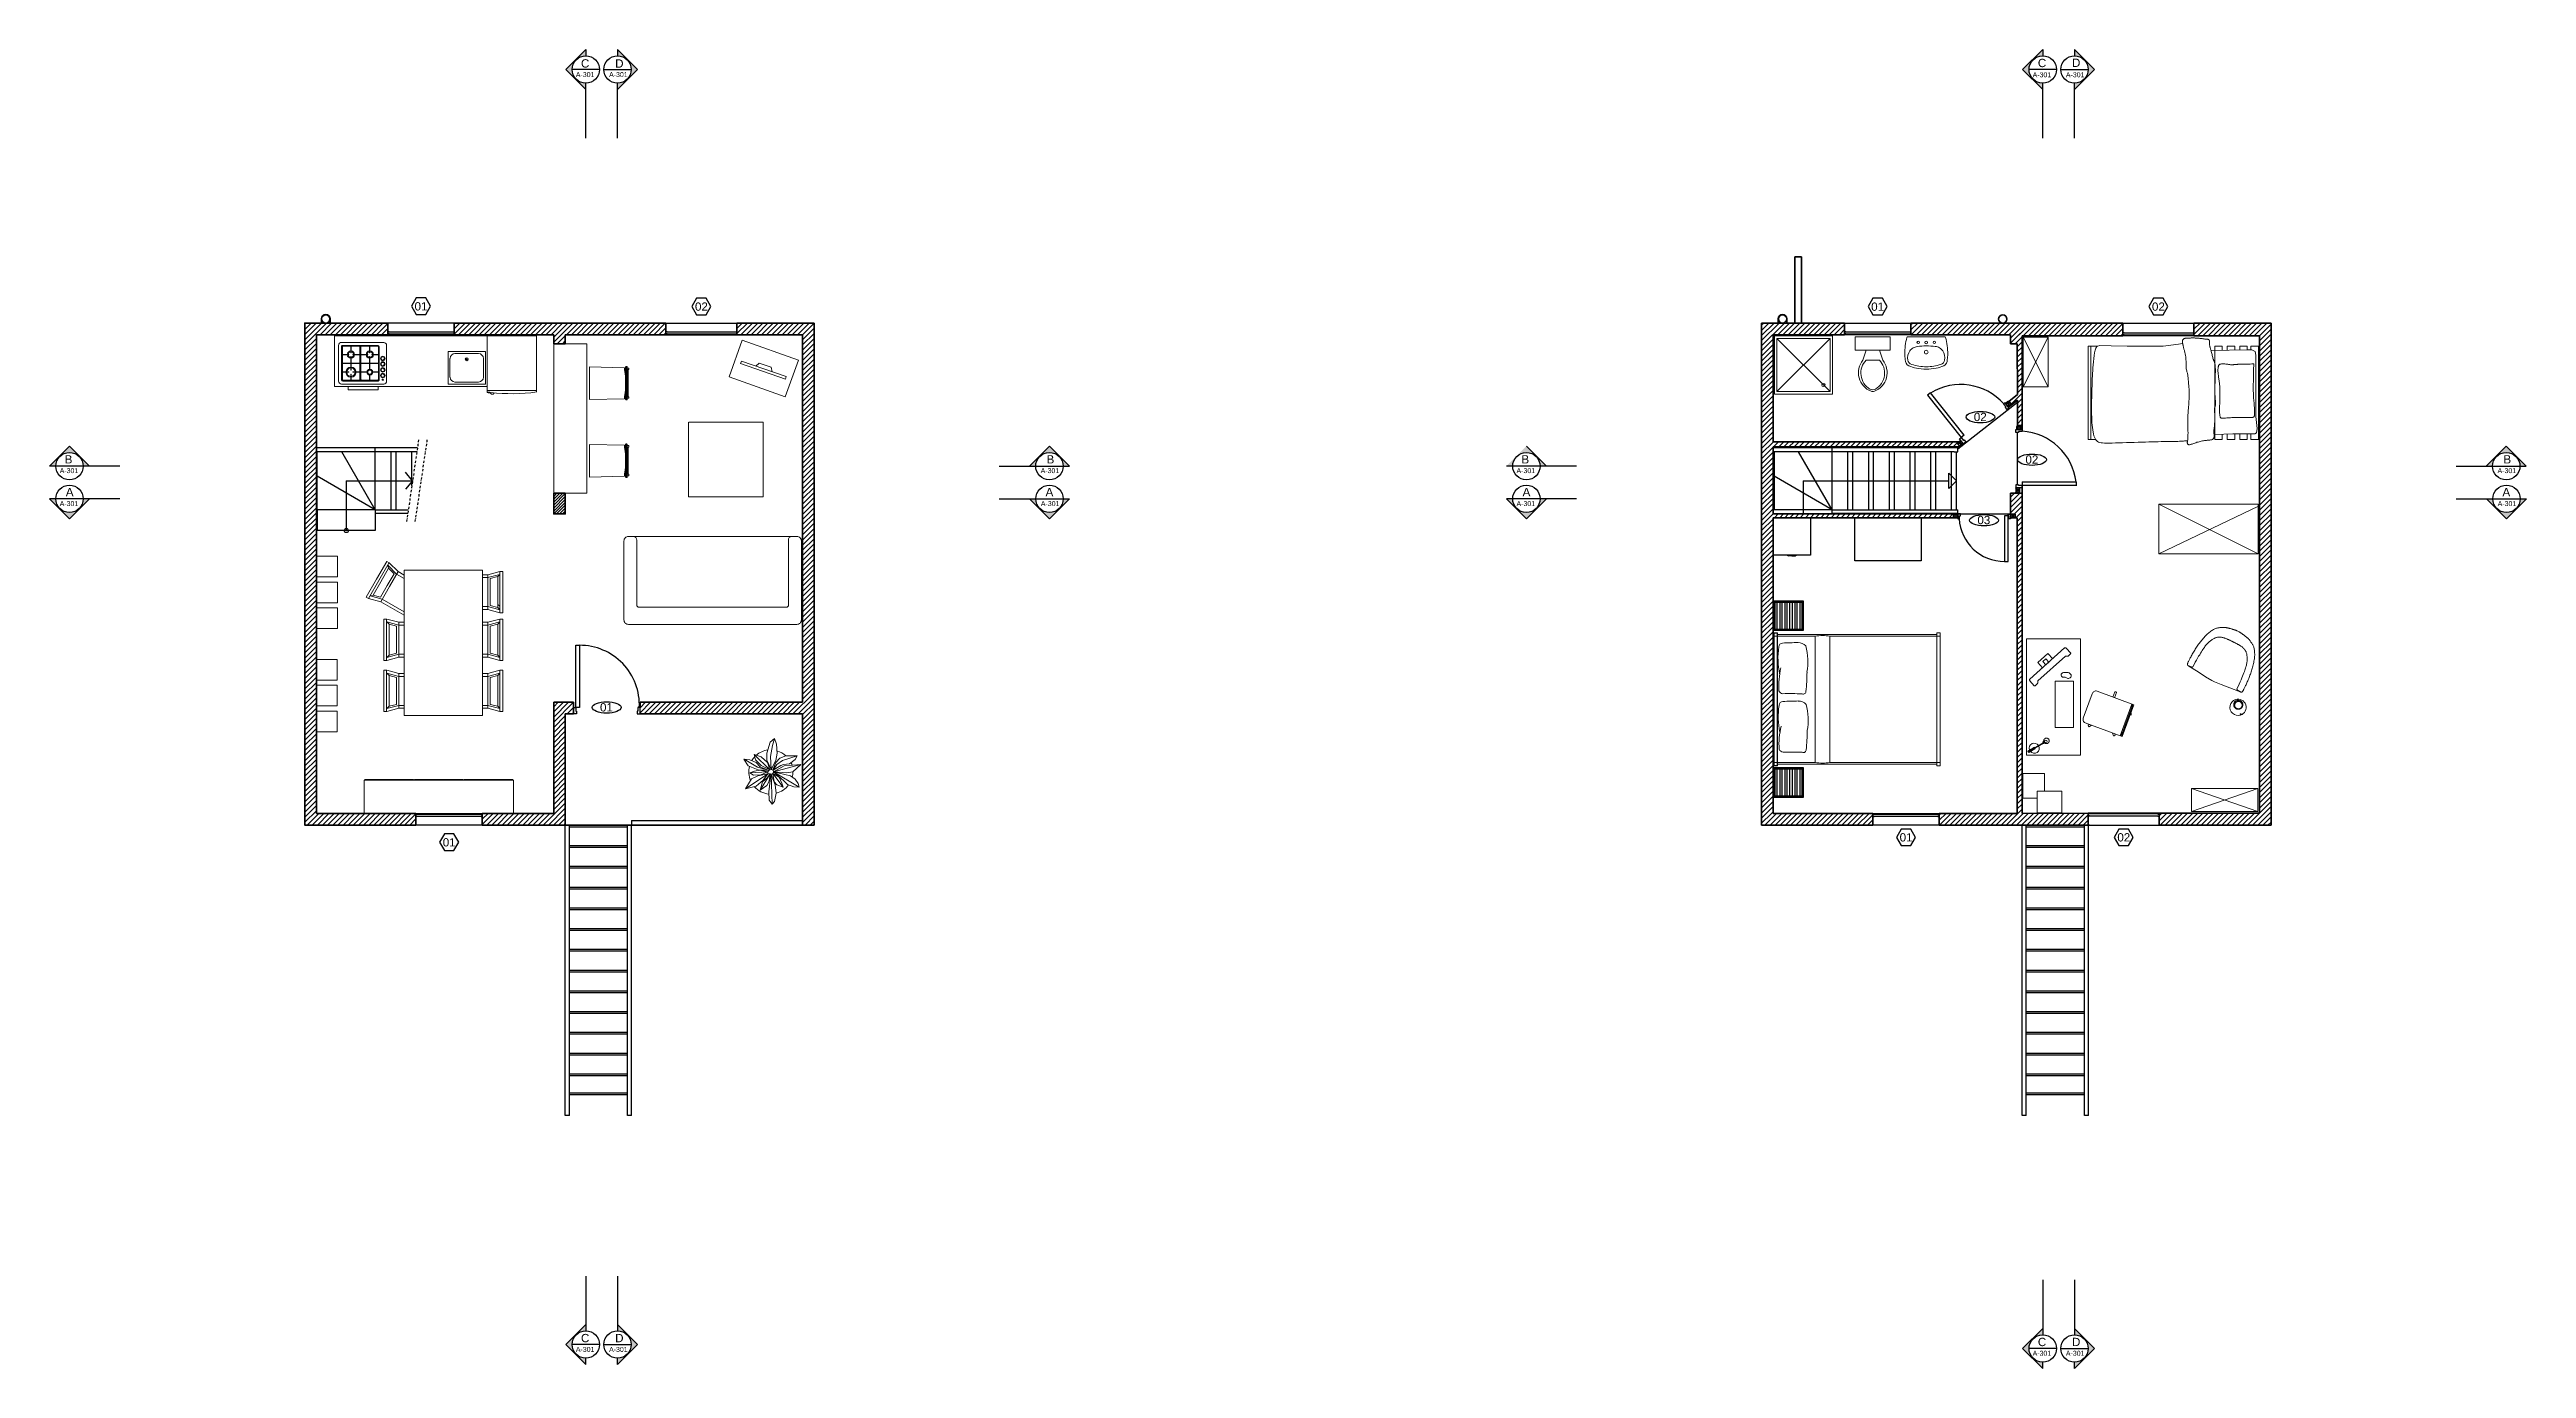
# Model space of a CAD drawing. Header units: metres. Extents: x -2569 to 4336, y -4195 to 694.
# Drawn here: x -2569 to 417, y -1230 to 359 of the extents above; entities that cross this region are included whole.
import ezdxf
from ezdxf.enums import TextEntityAlignment as Align

# ---------------------------------------------------------------- set-up
doc = ezdxf.new("R2010")
doc.units = ezdxf.units.M
doc.header["$LTSCALE"] = 5
doc.header["$MEASUREMENT"] = 0
doc.linetypes.add('ACAD_ISO02W100', pattern=[15, 12, -3])
doc.linetypes.add('TRATTOPUNTO', pattern=[1, 0.5, -0.25, 0, -0.25])
doc.layers.get('0').update_dxf_attribs({"color": 253})
for name, color, linetype, lineweight in [('A-DOOR-FULL', 181, 'Continuous', 25), ('A-FLOR-LEVL', 7, 'Continuous', 35), ('A-FLOR-PATT', 253, 'Continuous', 18), ('A-FURN', 253, 'Continuous', 18), ('A-FURN-', 253, 'Continuous', 0), ('A-GLAZ-FULL', 4, 'Continuous', 25), ('A-SECT-PATT', 8, 'Continuous', 18), ('A-WALL-FULL', 7, 'Continuous', 35), ('MURI NON SEZIONATI', 170, 'Continuous', 18)]:
    doc.layers.add(name, color=color, linetype=linetype, lineweight=lineweight)
for name, color, linetype in [('IKE120015-t1', 253, 'Continuous'), ('Linee da tratteggiare', 9, 'ACAD_ISO02W100'), ('quote', 82, 'Continuous'), ('SCALE', 214, 'Continuous')]:
    doc.layers.add(name, color=color, linetype=linetype)
doc.styles.add('ARIAL', font='arial.ttf')
doc.styles.get("Standard").update_dxf_attribs({"font": 'arial.ttf'})

msp = doc.modelspace()

# ---------------------------------------------------------------- texts
at = {"layer": 'quote', "rotation": 360}
for s, width, insert, char_height, attachment_point in [('A-301', 732.553, (-1911.9, 326.1), 6, 9), ('C', 316.741, (-1918, 337.5), 10, 9), ('A-301', 732.553, (-1894.2, 326.1), 6, 7), ('D', 316.741, (-1886.9, 337.5), 10, 7), ('A-301', 732.553, (-156, 325.8), 6, 9), ('C', 316.741, (-162, 338), 10, 9), ('A-301', 732.553, (-138.3, 325.8), 6, 7), ('D', 316.741, (-130.9, 338.4), 10, 7), ('A-301', 295.553, (-2534, -145.1), 6, 3), ('B', 187.459, (-2541.1, -129.5), 10, 3), ('A-301', 295.553, (-1374, -145.1), 6, 1), ('B', 187.459, (-1366.9, -129.5), 10, 1), ('A-301', 295.553, (-778.1, -145.1), 6, 3), ('B', 187.459, (-785.2, -129.5), 10, 3), ('A-301', 295.553, (382, -145.1), 6, 1), ('B', 187.459, (389.1, -129.5), 10, 1), ('A', 187.459, (-2539.7, -178.9), 10, 9), ('A', 187.459, (-1368.1, -178.9), 10, 7), ('A', 187.459, (-783.8, -178.9), 10, 9), ('A', 187.459, (387.9, -178.9), 10, 7), ('A-301', 295.553, (-2534, -190.9), 6, 9), ('A-301', 295.553, (-1373.8, -190.9), 6, 7), ('A-301', 295.553, (-778.1, -190.9), 6, 9), ('A-301', 295.553, (382.2, -190.9), 6, 7), ('C', 316.741, (-1918, -1188.4), 10, 3), ('D', 316.741, (-1886.9, -1188.4), 10, 1), ('C', 316.741, (-162, -1193.1), 10, 3), ('D', 316.741, (-130.9, -1193.1), 10, 1), ('A-301', 732.553, (-1911.9, -1204.1), 6, 3), ('A-301', 732.553, (-1894.2, -1204.1), 6, 1), ('A-301', 732.553, (-156, -1208.7), 6, 3), ('A-301', 732.553, (-138.3, -1208.7), 6, 1)]:
    msp.add_mtext_dynamic_manual_height_columns(s, width=width, gutter_width=12.5, heights=[0], dxfattribs=dict(at, insert=insert, char_height=char_height, attachment_point=attachment_point))
at = {"layer": 'quote', "style": 'ARIAL'}
for tag, p in [('01', (-2120.9, 49.9)), ('02', (-1782.9, 49.6)), ('01', (-365.2, 49.5)), ('02', (-26.8, 49.6)), ('02', (-241.5, -83.4)), ('02', (-179.3, -134.7)), ('03', (-237.2, -207.7)), ('01', (-1897.4, -433.3)), ('01', (-2086.9, -596)), ('01', (-330.9, -590)), ('02', (-68.5, -590))]:
    msp.add_attdef(tag, text='', height=10, dxfattribs=at).set_placement(p, align=Align.MIDDLE_CENTER)

# ---------------------------------------------------------------- blocks, each defined once
blk = doc.blocks.new('A$C52F513AA')
for p, q in [((-237.8, -74.2), (-237.8, 74)), ((-232.8, 79), (-64.5, 79)), ((103.9, 79), (-64.5, 79)), ((108.9, -74.2), (108.9, 74))]:
    blk.add_line(p, q)
for points in [[(-64.5, -82.4), (-256.9, -82.4, -0.414214), (-266.9, -72.4), (-266.9, 108.1, -0.414214), (-256.9, 118.1), (-64.5, 118.1)], [(-64.5, -82.4), (128, -82.4, 0.414214), (138, -72.4), (138, 108.1, 0.414214), (128, 118.1), (-64.5, 118.1)]]:
    blk.add_lwpolyline(points, format="xyb")
for centre, radius, start, end in [((-232.8, 74), 5, 90, 180), ((103.9, 74), 5, 0, 90), ((-244.7, -75.4), 7.05, 266.9689, 9.14), ((115.8, -75.4), 7.05, 170.86, 273.0311)]:
    blk.add_arc(centre, radius, start, end)
blk = doc.blocks.new('A$C08E13F05')
at = {"layer": 'A-FURN', "color": 253}
for p, q in [((-49.8, 50.6), (-49.8, 41.5)), ((71.2, 41.5), (71.2, 48.2))]:
    blk.add_line(p, q, dxfattribs=at)
for points in [[(-44.9, 249), (-49.8, 249), (-49.8, 258.7), (71.2, 258.7), (71.2, 249), (63.9, 249)], [(-44.2, 197.3), (-44.8, 245), (-45, 250.1), (-42.8, 254.5), (-38.1, 255.4), (-6.3, 255.5), (41.3, 255.5), (56.7, 257.1), (62.3, 256.3), (63.9, 253.9), (63.9, 249), (63.9, 225.6), (64.7, 202.2)], [(-44.7, 234.5), (-49.8, 234.5), (-49.8, 244.2), (-44.8, 244.2)], [(-44.4, 218.3), (-49.8, 218.3), (-49.8, 228), (-44.6, 228)], [(-27.1, 252.8), (-18.6, 252.5), (-11, 252.3), (-4.7, 252.2), (0.5, 252.1), (4.7, 252.1), (8.1, 252.1), (11, 252.2), (13.5, 252.3), (15.7, 252.4), (17.8, 252.5), (19.8, 252.7), (21.5, 252.9), (23.2, 253), (24.8, 253.2), (26.4, 253.3), (27.8, 253.4), (29.3, 253.5), (30.7, 253.6), (32.1, 253.6), (33.4, 253.6), (34.7, 253.6), (35.9, 253.6), (37, 253.6), (38, 253.6), (38.9, 253.6), (39.7, 253.6), (40.4, 253.5), (40.9, 253.3), (41.4, 253), (41.8, 252.6), (42.2, 252.1), (42.4, 251.3), (42.6, 250.3), (42.7, 249.2), (42.7, 247.9), (42.7, 246.5), (42.7, 245), (42.6, 243.4), (42.6, 241.8), (42.5, 240.2), (42.5, 238.6), (42.5, 237), (42.4, 235.5), (42.4, 234), (42.4, 232.4), (42.5, 230.8), (42.5, 229.2), (42.6, 227.6), (42.6, 225.9), (42.7, 224.2), (42.8, 222.5), (42.9, 220.8), (43.1, 219.2), (43.2, 217.6), (43.3, 216.2), (43.4, 214.9), (43.5, 213.7), (43.5, 212.7), (43.6, 211.8), (43.5, 211.1), (43.3, 210.5), (43.1, 210), (42.7, 209.5), (42.1, 209.2), (41.4, 209), (40.5, 208.8), (39.5, 208.6), (38.3, 208.6), (37, 208.5), (35.6, 208.5), (34.1, 208.5), (32.5, 208.5), (30.8, 208.5), (29, 208.5), (27.2, 208.5), (25.3, 208.6), (23.4, 208.6), (21.6, 208.6), (19.7, 208.6), (17.8, 208.7), (16, 208.7), (14.3, 208.7), (12.5, 208.8), (10.8, 208.8), (9.2, 208.9), (7.6, 208.9), (6.1, 208.8), (4.5, 208.8), (3.1, 208.7), (1.6, 208.6), (0.2, 208.4), (-1.1, 208.3), (-2.5, 208.1), (-3.8, 207.9), (-5.2, 207.7), (-6.6, 207.5), (-7.9, 207.3), (-9.3, 207.1), (-10.6, 206.9), (-12, 206.8), (-13.3, 206.6), (-14.5, 206.5), (-15.7, 206.4), (-16.9, 206.3), (-18, 206.3), (-19, 206.3), (-19.9, 206.3), (-20.8, 206.4), (-21.6, 206.5), (-22.3, 206.6), (-23, 206.7), (-23.6, 206.8), (-24.1, 207), (-24.6, 207.1), (-25.1, 207.4), (-25.5, 207.6), (-25.8, 207.9), (-26.1, 208.3), (-26.3, 208.8), (-26.5, 209.4), (-26.6, 210), (-26.7, 210.8), (-26.8, 211.6), (-26.8, 212.5), (-26.8, 213.4), (-26.7, 214.4), (-26.7, 215.4), (-26.6, 216.3), (-26.5, 217.2), (-26.4, 218.1), (-26.3, 219), (-26.1, 219.9), (-26, 220.7), (-25.9, 221.5), (-25.8, 222.4), (-25.8, 223.2), (-25.8, 224), (-25.8, 224.8), (-25.8, 225.5), (-25.8, 226.3), (-25.9, 227), (-25.9, 227.7), (-26, 228.3), (-26.1, 228.9), (-26.1, 229.4), (-26.1, 229.9), (-26.2, 230.4), (-26.2, 230.8), (-26.2, 231.3), (-26.2, 231.7), (-26.3, 232.2), (-26.3, 232.8), (-26.3, 233.3), (-26.4, 234), (-26.4, 234.7), (-26.5, 235.4), (-26.5, 236.2), (-26.6, 237.1), (-26.6, 238), (-26.6, 239.1), (-26.5, 240.2), (-26.5, 241.4), (-26.5, 242.7), (-26.5, 244.3), (-26.5, 246), (-26.6, 248), (-26.8, 250.2), (-27.1, 252.8)], [(63.9, 244.2), (71.2, 244.2), (71.2, 234.5), (63.9, 234.5)], [(63.9, 228), (71.2, 228), (71.2, 218.3), (64.2, 218.3)], [(-49.8, 50.6), (-49.3, 49.3), (-47.2, 48.3), (-44.4, 47.4), (-41.2, 46.6), (-37.5, 46), (-33.6, 45.5), (-29.6, 45), (-25.6, 44.6), (-21.8, 44.3), (-18.1, 44.1), (-14.5, 43.9), (-11, 43.7), (-7.7, 43.6), (-4.4, 43.5), (-1.2, 43.4), (1.9, 43.3), (5, 43.2), (8.1, 43.1), (11.1, 42.9), (14.2, 42.9), (17.3, 42.8), (20.5, 42.7), (23.8, 42.6), (27.2, 42.6), (30.8, 42.6), (34.4, 42.7), (38.1, 42.7), (41.8, 42.8), (45.5, 43), (49, 43.2), (52.4, 43.5), (55.7, 43.8), (58.6, 44.2), (61.4, 44.7), (63.9, 45.2), (66.1, 45.8), (68.1, 46.5), (69.8, 47.3), (71.3, 48.2), (72.5, 49.2), (73.5, 50.4), (74.3, 51.7), (74.8, 53.2), (75.2, 54.9), (75.5, 57), (75.6, 59.4), (75.7, 62.2), (75.6, 65.6), (75.6, 69.3), (75.5, 73.6), (75.4, 78.1), (75.3, 82.9), (75.1, 87.9), (75, 92.9), (74.8, 98), (74.7, 102.9), (74.5, 107.7), (74.4, 112.3), (74.2, 116.8), (74.1, 121.1), (74, 125.2), (73.9, 129.1), (73.8, 132.9), (73.8, 136.5), (73.7, 139.9), (73.6, 143.2), (73.6, 146.3), (73.6, 149.1), (73.5, 151.8), (73.5, 154.3), (73.4, 156.5), (73.3, 158.4), (73.2, 160.1), (73.1, 161.6), (72.9, 162.8), (72.8, 163.9), (72.7, 164.7), (72.7, 165.4), (72.6, 165.9), (72.7, 166.2), (72.7, 166.5), (72.9, 166.7), (73.1, 166.7), (73.3, 166.8), (73.6, 166.7), (73.9, 166.7), (74.3, 166.6), (74.7, 166.6), (75.1, 166.6), (75.5, 166.6), (75.9, 166.7), (76.3, 166.8), (76.7, 166.9), (77, 167.1), (77.3, 167.4), (77.6, 167.7), (77.7, 168), (77.8, 168.5), (77.8, 168.9), (77.8, 169.5), (77.7, 170.2), (77.5, 170.9), (77.3, 171.8), (76.9, 172.8), (76.6, 173.9), (76.1, 175.1), (75.7, 176.3), (75.2, 177.7), (74.7, 179.1), (74.3, 180.5), (73.9, 181.9), (73.5, 183.3), (73.2, 184.7), (72.9, 186.1), (72.7, 187.5), (72.5, 188.8), (72.3, 190), (72.2, 191.3), (72.1, 192.4), (72, 193.6), (71.9, 194.7), (71.8, 195.7), (71.6, 196.7), (71.5, 197.5), (71.3, 198.3), (71, 199.1), (70.6, 199.7), (70.2, 200.2), (69.7, 200.6), (69.2, 200.9), (68.5, 201.1), (67.9, 201.2), (67.2, 201.3), (66.5, 201.3), (65.8, 201.3), (65.1, 201.3), (64.5, 201.2), (63.9, 201.1), (63.3, 201.1), (62.7, 201), (62.2, 201), (61.6, 200.9), (61.1, 200.9), (60.5, 200.9), (59.9, 201), (59.3, 201), (58.7, 201.1), (58, 201.2), (57.3, 201.3), (56.5, 201.4), (55.7, 201.6), (54.9, 201.7), (53.9, 201.8), (53, 201.8), (52, 201.9), (50.9, 202), (49.8, 202), (48.6, 202.1), (47.4, 202.1), (46.2, 202.1), (44.9, 202.1), (43.6, 202.2), (42.3, 202.2), (41.1, 202.2), (39.9, 202.1), (38.7, 202.1), (37.6, 202.1), (36.6, 202), (35.7, 202), (35, 201.9), (34.3, 201.9), (33.6, 201.8), (33.1, 201.8), (32.5, 201.8), (32, 201.8), (31.5, 201.8), (31, 201.9), (30.4, 202), (29.9, 202.1), (29.3, 202.3), (28.8, 202.4), (28.2, 202.6), (27.7, 202.7), (27.2, 202.9), (26.6, 203), (26.1, 203), (25.6, 203.1), (25.1, 203.1), (24.6, 203.1), (24, 203.1), (23.3, 203.1), (22.6, 203.1), (21.9, 203.1), (21.1, 203), (20.2, 203), (19.4, 202.9), (18.6, 202.9), (17.7, 202.8), (17, 202.8), (16.3, 202.7), (15.6, 202.7), (15, 202.6), (14.5, 202.5), (13.9, 202.5), (13.4, 202.4), (12.8, 202.4), (12.1, 202.3), (11.3, 202.3), (10.5, 202.3), (9.5, 202.2), (8.4, 202.2), (7.2, 202.2), (5.9, 202.2), (4.5, 202.3), (3, 202.3), (1.5, 202.3), (-0.2, 202.4), (-2, 202.5), (-3.7, 202.5), (-5.5, 202.6), (-7.3, 202.7), (-9.1, 202.8), (-10.8, 202.8), (-12.5, 202.9), (-14, 202.9), (-15.5, 203), (-16.9, 203), (-18.2, 203), (-19.4, 203), (-20.5, 203), (-21.6, 202.9), (-22.6, 202.9), (-23.6, 202.8), (-24.5, 202.8), (-25.3, 202.7), (-26.1, 202.6), (-26.8, 202.4), (-27.5, 202.3), (-28.1, 202.1), (-28.7, 201.9), (-29.3, 201.7), (-29.8, 201.5), (-30.4, 201.2), (-31, 200.9), (-31.6, 200.7), (-32.3, 200.4), (-33.1, 200.1), (-34, 199.8), (-35.1, 199.5), (-36.2, 199.2), (-37.5, 198.9), (-38.8, 198.6), (-40.1, 198.3), (-41.4, 198), (-42.7, 197.7), (-43.8, 197.4), (-44.9, 197.1), (-45.9, 196.8), (-46.8, 196.6), (-47.6, 196.3), (-48.3, 196.1), (-49, 195.9), (-49.7, 195.7), (-50.3, 195.6), (-50.9, 195.5), (-51.5, 195.4), (-52.1, 195.4), (-52.7, 195.3), (-53.2, 195.3), (-53.7, 195.3), (-54.1, 195.4), (-54.5, 195.4), (-54.9, 195.4), (-55.2, 195.4), (-55.4, 195.4), (-55.6, 195.4), (-55.9, 195.4), (-56.1, 195.4), (-56.3, 195.3), (-56.5, 195.3), (-56.8, 195.2), (-57, 195.2), (-57.3, 195), (-57.6, 194.9), (-57.8, 194.8), (-58.1, 194.6), (-58.3, 194.4), (-58.4, 194.1), (-58.6, 193.8), (-58.7, 193.4), (-58.7, 193), (-58.8, 192.6), (-58.8, 192.1), (-58.8, 191.5), (-58.9, 190.9), (-58.9, 190.2), (-59, 189.4), (-59.1, 188.6), (-59.2, 187.7), (-59.3, 186.8), (-59.5, 185.8), (-59.6, 184.8), (-59.7, 183.8), (-59.9, 182.8), (-60, 181.8), (-60.1, 180.8), (-60.1, 179.7), (-60.2, 178.7), (-60.3, 177.7), (-60.3, 176.8), (-60.4, 175.9), (-60.4, 175.1), (-60.4, 174.3), (-60.4, 173.5), (-60.4, 172.8), (-60.4, 172.1), (-60.4, 171.5), (-60.3, 170.9), (-60.3, 170.2), (-60.3, 169.6), (-60.3, 169), (-60.3, 168.3), (-60.3, 167.7), (-60.2, 167.1), (-60.2, 166.4), (-60.2, 165.8), (-60.2, 165.3), (-60.1, 164.8), (-60.1, 164.3), (-60, 163.9), (-59.9, 163.5), (-59.8, 163.1), (-59.7, 162.8), (-59.5, 162.4), (-59.3, 162.1), (-59.1, 161.9), (-58.9, 161.6), (-58.6, 161.3), (-58.3, 161), (-58, 160.8), (-57.6, 160.6), (-57.2, 160.4), (-56.8, 160.3), (-56.3, 160.2), (-55.9, 160.2), (-55.4, 160.2), (-54.9, 160.2), (-54.4, 160.3), (-53.8, 160.4), (-53.3, 160.5), (-52.7, 160.7), (-52.1, 160.8), (-51.6, 160.9), (-51, 161.1), (-50.3, 161.2), (-49.7, 161.4), (-49, 161.5), (-48.3, 161.7), (-47.6, 161.9), (-46.8, 162.1), (-45.9, 162.3), (-45, 162.6), (-44.1, 162.8), (-43.1, 163), (-42.2, 163.3), (-41.2, 163.6), (-40.2, 163.8), (-39.2, 164), (-38.2, 164.2), (-37.2, 164.4), (-36.2, 164.5), (-35.2, 164.6), (-34.2, 164.7), (-33.3, 164.8), (-32.4, 164.9), (-31.5, 164.9), (-30.6, 165), (-29.7, 165), (-28.9, 165), (-28, 165), (-27.1, 165), (-26.3, 165), (-25.4, 165), (-24.5, 165), (-23.6, 165), (-22.6, 165), (-21.6, 165.1), (-20.4, 165.3), (-19.2, 165.5), (-17.9, 165.8), (-16.4, 166.2), (-14.8, 166.8)], [(64.4, 211.9), (71.2, 211.9), (71.2, 202.2), (-49.8, 202.2), (-49.8, 211.9), (-44.4, 211.9)], [(-53.3, 160.5), (-52.2, 155.4), (-49.8, 135.2), (-49.8, 113.8), (-49.8, 88.7), (-50.4, 68.1), (-50.6, 52.8), (-49.8, 50.6)], [(-14.8, 166.8), (-8.2, 167.6), (-2.5, 168.2), (2.4, 168.7), (6.6, 168.9), (10.2, 169), (13.3, 169.1), (16.2, 169), (18.8, 168.9), (21.4, 168.7), (23.9, 168.6), (26.3, 168.4), (28.6, 168.3), (30.9, 168.1), (33, 167.9), (35.1, 167.8), (37.1, 167.6), (39, 167.5), (40.9, 167.3), (42.7, 167.2), (44.5, 167.1), (46.4, 167.1), (48.3, 167.1), (50.3, 167.1), (52.5, 167.2), (54.8, 167.3), (57.3, 167.4), (59.8, 167.5), (62.5, 167.6), (65.2, 167.5), (68, 167.4), (70.7, 167.2), (73.5, 166.7)]]:
    blk.add_lwpolyline(points, dxfattribs=at)
blk.add_lwpolyline([(-49.8, 41.5), (71.2, 41.5), (71.2, 38.3), (-49.8, 38.3)], close=True, dxfattribs=at)
blk = doc.blocks.new('IKEA-Grankulla_Futon_Single_Bed-top')
at = {"layer": 'A-FURN', "color": 253}
blk.add_blockref('A$C08E13F05', (1, -151.2), dxfattribs=at)
blk = doc.blocks.new('A$C596A3198')
at = {"layer": 'A-FURN', "color": 253}
for p, q in [((-22.7, 53.3), (-22.8, 38.3)), ((-21.9, 52.4), (-22.1, 38.5)), ((-22, 54), (-22, 53.6)), ((-22, 53), (-22, 52.4)), ((-22, 13.7), (-22, 12.2)), ((-20.8, 12.6), (-20.9, 13.7)), ((-19.8, 38.5), (-19.4, 52.4))]:
    blk.add_line(p, q, dxfattribs=at)
for points in [[(-22, 13.4), (-22, 13.4), (-22.3, 13.3), (-22.6, 13.2), (-22.9, 13.2), (-23.2, 13.1), (-23.5, 13), (-23.7, 12.8), (-24, 12.7), (-24.3, 12.6), (-24.5, 12.4), (-24.7, 12.2), (-25, 12), (-25.2, 11.8), (-25.4, 11.6), (-25.6, 11.4), (-25.8, 11.2), (-26, 10.9), (-26.1, 10.7), (-26.3, 10.4), (-26.4, 10.2), (-26.6, 9.9), (-26.7, 9.7), (-26.8, 9.4), (-26.9, 9.1), (-27, 8.8), (-27, 8.6), (-27.1, 8.3), (-27.1, 8), (-27.2, 7.7), (-27.2, 7.4), (-27.2, 7.1), (-27.1, 6.8), (-27.1, 6.5), (-27.1, 6.2), (-27, 5.9), (-26.9, 5.6), (-26.8, 5.3), (-26.7, 5), (-26.6, 4.8), (-26.5, 4.5), (-26.4, 4.2), (-26.2, 4), (-26, 3.8), (-25.9, 3.5), (-25.7, 3.3), (-25.4, 3.1), (-25.2, 2.9), (-24.9, 2.7), (-24.6, 2.5), (-24.3, 2.3), (-24, 2.1), (-23.6, 1.9), (-23.2, 1.7), (-22.7, 1.6), (-22.1, 1.5), (-21.5, 1.4), (-20.7, 1.3), (-19.9, 1.4)], [(-22.8, 39.2), (-23.1, 39.2)], [(-23.1, 39.2), (-23.1, 37.6), (-21.3, 37.6)], [(-21.3, 39.2), (-22.1, 39.2)], [(-22, 54), (-19.3, 53.9), (-19.3, 53.4)], [(-19.3, 52.9), (-19.3, 52.4), (-22, 52.4)], [(-22, 12.2), (-22, 12.7), (-21.8, 13.1), (-21.4, 13.4), (-20.9, 13.1), (-20.8, 12.6), (-20.9, 12.2)], [(-21.8, 15.4), (-21.1, 53.1), (-20.5, 53.1), (-21.1, 15.4)], [(-21.3, 53.1), (-20.2, 53.1), (-20.2, 53.4), (-20.5, 53.8), (-21.1, 53.8), (-21.3, 53.4), (-21.3, 53.1)], [(-21.3, 53.4), (-20.2, 53.4)], [(-19.9, 1.4), (-19.1, 1.6), (-18.4, 2), (-17.9, 2.3), (-17.4, 2.6), (-17, 2.9), (-16.7, 3.3), (-16.5, 3.6), (-16.2, 3.9), (-16, 4.2), (-15.9, 4.4), (-15.7, 4.7), (-15.6, 5), (-15.4, 5.3), (-15.3, 5.6), (-15.3, 5.9), (-15.2, 6.2), (-15.1, 6.5), (-15.1, 6.8), (-15.1, 7.1), (-15.1, 7.4), (-15.1, 7.7), (-15.1, 8), (-15.2, 8.3), (-15.2, 8.6), (-15.3, 8.9), (-15.4, 9.2), (-15.5, 9.5), (-15.6, 9.8), (-15.7, 10), (-15.8, 10.3), (-15.9, 10.5), (-16.1, 10.8), (-16.3, 11), (-16.4, 11.2), (-16.6, 11.5), (-16.8, 11.7), (-17, 11.9), (-17.3, 12.1), (-17.5, 12.2), (-17.7, 12.4), (-18, 12.6), (-18.2, 12.7), (-18.5, 12.8), (-18.8, 13), (-19, 13.1), (-19.3, 13.2), (-19.6, 13.2), (-19.9, 13.3), (-20.2, 13.4), (-20.5, 13.4), (-20.8, 13.4), (-20.9, 13.4)], [(-20.7, 37.6), (-18.8, 37.6), (-18.8, 39.2), (-18.9, 39.2)], [(-19.7, 39.2), (-20.7, 39.2)], [(-18.7, 53.2), (-18.9, 38.5)]]:
    blk.add_lwpolyline(points, dxfattribs=at)
blk.add_lwpolyline([(-23.4, 15.4), (-19.3, 15.4), (-19.3, 13.7), (-23.4, 13.7)], close=True, dxfattribs=at)
for centre, radius in [((-21.5, 9.1), 2.61), ((-22.3, 53.3), 0.414), ((-21.5, 12.2), 0.537), ((-19, 53.2), 0.348)]:
    blk.add_circle(centre, radius, dxfattribs=at)
for start, end in [(99.1768, 267.0784), (90.7707, 95.0025), (270.5687, 78.3557), (82.1934, 87.6387)]:
    blk.add_arc((-21, 38.5), 11, start, end, dxfattribs=at)
blk = doc.blocks.new('A$C7EA53CC2')
at = {"layer": 'A-FURN'}
for p, q in [((-83, 64), (-114, 64)), ((-114, 54), (-83, 54))]:
    blk.add_line(p, q, dxfattribs=at)
blk.add_lwpolyline([(-84, -38), (-83, 176), (102, 175), (101, -39, -0.231255), (94, -53, -0.140847), (80, -59), (-60, -58, -0.165877), (-76, -53, -0.224933), (-84, -38, -0.224933)], format="xyb", dxfattribs=at)
for points in [[(102, 163), (-83, 165)], [(86, 173), (-66, 174)], [(-66, 170), (86, 169)], [(-34, 178), (-34, 178), (-33, 175)], [(-23, 175), (-25, 181)], [(102, 133), (108, 137)], [(114, 129), (102, 120)], [(101, -2), (114, -11)], [(107, -20), (107, -20), (101, -16)]]:
    blk.add_lwpolyline(points, dxfattribs=at)
for centre, radius, start, end in [((-85, 217), 47.2, 272.9497, 294.0654), ((-89, 215), 50.5, 276.8303, 296.9938), ((-25, 166), 14.8, 91.1954, 128.6184), ((102, 204), 35.4, 242.1906, 270.4971), ((110, 214), 51.1, 241.1485, 261.225), ((104, 127), 10.5, 10.7335, 65.5905), ((-106, 59), 9.44, 145.8855, 212.1145), ((104, -10), 10.4, 289.4092, 352.2561)]:
    blk.add_arc(centre, radius, start, end, dxfattribs=at)
blk = doc.blocks.new('A$C0A122CAD')
at = {"layer": 'A-FURN', "color": 253}
for points in [[(-87.8, 66.8), (-88.5, 66.8), (-89.1, 66.8), (-89.6, 66.8), (-90.1, 66.8), (-90.5, 66.7), (-90.9, 66.7), (-91.2, 66.7), (-91.6, 66.6), (-91.9, 66.6), (-92.2, 66.5), (-92.5, 66.5), (-92.8, 66.4), (-93.1, 66.4), (-93.5, 66.3), (-93.9, 66.2), (-94.3, 66.2), (-94.8, 66.1), (-95.3, 66), (-95.8, 65.9), (-96.4, 65.8), (-96.9, 65.6), (-97.5, 65.5), (-98, 65.4), (-98.5, 65.3), (-99, 65.2), (-99.4, 65.1), (-99.9, 65), (-100.3, 64.9), (-100.7, 64.8), (-101.2, 64.6), (-101.6, 64.4), (-102.1, 64.2), (-102.6, 64), (-103.2, 63.8), (-103.8, 63.5), (-104.4, 63.2), (-105.1, 62.8), (-105.7, 62.5), (-106.3, 62.1), (-107, 61.7), (-107.6, 61.3), (-108.2, 60.9), (-108.8, 60.5), (-109.4, 60), (-109.9, 59.5), (-110.5, 58.9), (-111.1, 58.3), (-111.6, 57.6), (-112.2, 56.8), (-112.7, 56), (-113.3, 55.1), (-113.8, 54.2), (-114.3, 53.2), (-114.8, 52.1), (-115.3, 51), (-115.8, 49.9), (-116.2, 48.7), (-116.6, 47.5), (-117, 46.2), (-117.3, 44.9), (-117.6, 43.6), (-117.9, 42.3), (-118.2, 41), (-118.5, 39.7), (-118.7, 38.5), (-119, 37.2), (-119.2, 35.9), (-119.4, 34.7), (-119.6, 33.4), (-119.7, 32.2), (-119.9, 30.9), (-120, 29.7), (-120.1, 28.4), (-120.2, 27.2), (-120.3, 25.9), (-120.4, 24.7), (-120.5, 23.5), (-120.6, 22.3), (-120.6, 21.2), (-120.6, 20.1), (-120.7, 19.1), (-120.7, 18.1), (-120.7, 17.3), (-120.7, 16.4), (-120.7, 15.7), (-120.7, 15), (-120.7, 14.4), (-120.7, 13.8), (-120.6, 13.3), (-120.6, 12.9), (-120.6, 12.5), (-120.5, 12.2), (-120.5, 11.9), (-120.4, 11.7), (-120.3, 11.5), (-120.2, 11.3), (-120.1, 11.2), (-120, 11), (-119.8, 11), (-119.6, 10.9), (-119.5, 10.8), (-119.2, 10.8), (-119, 10.8), (-118.8, 10.7), (-118.5, 10.7), (-118.2, 10.7), (-117.8, 10.7), (-117.5, 10.8), (-117.1, 10.8), (-116.8, 10.8), (-116.4, 10.9), (-116.1, 10.9), (-115.8, 10.9), (-115.5, 11), (-115.2, 11.1), (-114.9, 11.2), (-114.6, 11.3), (-114.4, 11.5), (-114.2, 11.7), (-114, 12)], [(-114, 12), (-114, 14.8), (-113.9, 17.5), (-113.8, 20), (-113.7, 22.4), (-113.5, 24.6), (-113.3, 26.6), (-113.2, 28.5), (-113, 30.2), (-112.8, 31.8), (-112.7, 33.2), (-112.5, 34.5), (-112.3, 35.7), (-112.2, 36.9), (-112, 37.9), (-111.7, 39), (-111.5, 39.9), (-111.2, 40.9), (-110.9, 41.8), (-110.5, 42.7), (-110.2, 43.6), (-109.8, 44.4), (-109.4, 45.2), (-109, 46), (-108.6, 46.7), (-108.2, 47.4), (-107.8, 48), (-107.4, 48.7), (-107, 49.2), (-106.5, 49.8), (-106.1, 50.2), (-105.7, 50.7), (-105.2, 51.1), (-104.7, 51.5), (-104.2, 51.9), (-103.7, 52.2), (-103.2, 52.5), (-102.6, 52.8), (-102.1, 53), (-101.5, 53.3), (-100.9, 53.5), (-100.2, 53.6), (-99.6, 53.8), (-98.9, 53.9), (-98.3, 54.1), (-97.6, 54.1), (-97, 54.2), (-96.3, 54.3), (-95.7, 54.3), (-95.1, 54.4), (-94.5, 54.4), (-93.9, 54.4), (-93.3, 54.5), (-92.8, 54.5), (-92.2, 54.5), (-91.7, 54.5), (-91.1, 54.5), (-90.5, 54.5), (-90, 54.5), (-89.4, 54.5), (-88.9, 54.5), (-88.5, 54.5), (-88.2, 54.5), (-87.9, 54.5), (-87.8, 54.5)], [(-88.2, 66.8), (-87.5, 66.8), (-86.9, 66.8), (-86.4, 66.8), (-85.9, 66.8), (-85.5, 66.7), (-85.1, 66.7), (-84.7, 66.7), (-84.4, 66.6), (-84.1, 66.6), (-83.8, 66.5), (-83.5, 66.5), (-83.2, 66.4), (-82.8, 66.4), (-82.5, 66.3), (-82.1, 66.2), (-81.7, 66.2), (-81.2, 66.1), (-80.7, 66), (-80.1, 65.9), (-79.6, 65.8), (-79, 65.6), (-78.5, 65.5), (-77.9, 65.4), (-77.4, 65.3), (-77, 65.2), (-76.5, 65.1), (-76.1, 65), (-75.7, 64.9), (-75.2, 64.8), (-74.8, 64.6), (-74.4, 64.4), (-73.9, 64.2), (-73.3, 64), (-72.8, 63.8), (-72.2, 63.5), (-71.5, 63.2), (-70.9, 62.8), (-70.3, 62.5), (-69.6, 62.1), (-69, 61.7), (-68.4, 61.3), (-67.8, 60.9), (-67.2, 60.5), (-66.6, 60), (-66, 59.5), (-65.5, 58.9), (-64.9, 58.3), (-64.3, 57.6), (-63.8, 56.8), (-63.2, 56), (-62.7, 55.1), (-62.2, 54.2), (-61.6, 53.2), (-61.1, 52.1), (-60.7, 51), (-60.2, 49.9), (-59.8, 48.7), (-59.4, 47.5), (-59, 46.2), (-58.7, 44.9), (-58.3, 43.6), (-58, 42.3), (-57.7, 41), (-57.5, 39.7), (-57.2, 38.5), (-57, 37.2), (-56.8, 35.9), (-56.6, 34.7), (-56.4, 33.4), (-56.2, 32.2), (-56.1, 30.9), (-56, 29.7), (-55.8, 28.4), (-55.7, 27.2), (-55.6, 25.9), (-55.5, 24.7), (-55.5, 23.5), (-55.4, 22.3), (-55.4, 21.2), (-55.3, 20.1), (-55.3, 19.1), (-55.3, 18.1), (-55.3, 17.3), (-55.3, 16.4), (-55.3, 15.7), (-55.3, 15), (-55.3, 14.4), (-55.3, 13.8), (-55.3, 13.3), (-55.4, 12.9), (-55.4, 12.5), (-55.5, 12.2), (-55.5, 11.9), (-55.6, 11.7), (-55.7, 11.5), (-55.8, 11.3), (-55.9, 11.2), (-56, 11), (-56.2, 11), (-56.3, 10.9), (-56.5, 10.8), (-56.7, 10.8), (-57, 10.8), (-57.2, 10.7), (-57.5, 10.7), (-57.8, 10.7), (-58.1, 10.7), (-58.5, 10.8), (-58.8, 10.8), (-59.2, 10.8), (-59.5, 10.9), (-59.9, 10.9), (-60.2, 10.9), (-60.5, 11), (-60.8, 11.1), (-61.1, 11.2), (-61.3, 11.3), (-61.6, 11.5), (-61.8, 11.7), (-62, 12)], [(-62, 12), (-62, 14.8), (-62.1, 17.5), (-62.2, 20), (-62.3, 22.4), (-62.5, 24.6), (-62.6, 26.6), (-62.8, 28.5), (-63, 30.2), (-63.1, 31.8), (-63.3, 33.2), (-63.5, 34.5), (-63.6, 35.7), (-63.8, 36.9), (-64, 37.9), (-64.2, 39), (-64.5, 39.9), (-64.8, 40.9), (-65.1, 41.8), (-65.4, 42.7), (-65.8, 43.6), (-66.2, 44.4), (-66.6, 45.2), (-67, 46), (-67.4, 46.7), (-67.8, 47.4), (-68.2, 48), (-68.6, 48.7), (-69, 49.2), (-69.4, 49.8), (-69.9, 50.2), (-70.3, 50.7), (-70.8, 51.1), (-71.2, 51.5), (-71.7, 51.9), (-72.3, 52.2), (-72.8, 52.5), (-73.3, 52.8), (-73.9, 53), (-74.5, 53.3), (-75.1, 53.5), (-75.7, 53.6), (-76.4, 53.8), (-77, 53.9), (-77.7, 54.1), (-78.4, 54.1), (-79, 54.2), (-79.6, 54.3), (-80.3, 54.3), (-80.9, 54.4), (-81.5, 54.4), (-82.1, 54.4), (-82.6, 54.5), (-83.2, 54.5), (-83.8, 54.5), (-84.3, 54.5), (-84.9, 54.5), (-85.5, 54.5), (-86, 54.5), (-86.5, 54.5), (-87, 54.5), (-87.5, 54.5), (-87.8, 54.5), (-88, 54.5), (-88.2, 54.5)], [(-118.3, 10.7), (-106.8, 9.7), (-97.2, 8.5), (-89.6, 8.1), (-88, 8.1)], [(-57.7, 10.7), (-69.1, 9.7), (-78.8, 8.5), (-86.4, 8.1), (-88, 8.1)]]:
    blk.add_lwpolyline(points, dxfattribs=at)

# ---------------------------------------------------------------- hatches: boundary and pattern name
at = {"layer": 'A-FLOR-PATT'}
for points in [[(-2161, 19.3), (-2161, 16.7), (-2159.3, 16.7), (-2159.3, 16.9), (-2160.8, 16.9), (-2160.8, 19), (-2159.3, 19), (-2159.3, 19.3)], [(-2161, 19.3), (-2161, 16.7), (-2159.3, 16.7), (-2159.3, 16.9), (-2160.8, 16.9), (-2160.8, 19), (-2159.3, 19), (-2159.3, 19.3)], [(-2161, 19.3), (-2161, 16.7), (-2159.3, 16.7), (-2159.3, 16.9), (-2160.8, 16.9), (-2160.8, 19), (-2159.3, 19), (-2159.3, 19.3)], [(-2159.3, 19), (-2159.3, 19.3), (-2161, 19.3), (-2161, 16.7), (-2159.3, 16.7), (-2159.3, 16.9), (-2160.8, 16.9), (-2160.8, 19)], [(-2081, 19.3), (-2081, 16.7), (-2082.6, 16.7), (-2082.6, 16.9), (-2081.2, 16.9), (-2081.2, 19), (-2082.6, 19), (-2082.6, 19.3)], [(-2081, 19.3), (-2081, 16.7), (-2082.6, 16.7), (-2082.6, 16.9), (-2081.2, 16.9), (-2081.2, 19), (-2082.6, 19), (-2082.6, 19.3)], [(-2081, 19.3), (-2081, 16.7), (-2082.6, 16.7), (-2082.6, 16.9), (-2081.2, 16.9), (-2081.2, 19), (-2082.6, 19), (-2082.6, 19.3)], [(-2082.6, 19), (-2082.6, 19.3), (-2081, 19.3), (-2081, 16.7), (-2082.6, 16.7), (-2082.6, 16.9), (-2081.2, 16.9), (-2081.2, 19)], [(-1825.8, 19.3), (-1825.8, 16.7), (-1824.1, 16.7), (-1824.1, 16.9), (-1825.5, 16.9), (-1825.5, 19.1), (-1824.1, 19.1), (-1824.1, 19.3)], [(-1824.1, 19.1), (-1824.1, 19.3), (-1825.8, 19.3), (-1825.8, 16.7), (-1824.1, 16.7), (-1824.1, 16.9), (-1825.5, 16.9), (-1825.5, 19.1)], [(-1740.1, 19.2), (-1740.1, 16.6), (-1741.8, 16.6), (-1741.8, 16.9), (-1740.4, 16.9), (-1740.4, 19), (-1741.8, 19), (-1741.8, 19.2)], [(-1741, 19), (-1741, 19.2), (-1740.1, 19.2), (-1740.1, 16.6), (-1741, 16.6), (-1741, 16.9), (-1740.3, 16.9), (-1740.3, 19)], [(-403.4, 19), (-403.4, 19.3), (-405.1, 19.3), (-405.1, 16.7), (-403.4, 16.7), (-403.4, 16.9), (-404.8, 16.9), (-404.8, 19)], [(-405.1, 19.3), (-405.1, 16.7), (-403.4, 16.7), (-403.4, 16.9), (-404.8, 16.9), (-404.8, 19), (-403.4, 19), (-403.4, 19.3)], [(-405.1, 19.3), (-405.1, 16.7), (-403.4, 16.7), (-403.4, 16.9), (-404.8, 16.9), (-404.8, 19), (-403.4, 19), (-403.4, 19.3)], [(-405.1, 19.3), (-405.1, 16.7), (-403.4, 16.7), (-403.4, 16.9), (-404.8, 16.9), (-404.8, 19), (-403.4, 19), (-403.4, 19.3)], [(-326.7, 19), (-326.7, 19.3), (-325, 19.3), (-325, 16.7), (-326.7, 16.7), (-326.7, 16.9), (-325.3, 16.9), (-325.3, 19)], [(-325, 19.3), (-325, 16.7), (-326.7, 16.7), (-326.7, 16.9), (-325.3, 16.9), (-325.3, 19), (-326.7, 19), (-326.7, 19.3)], [(-325, 19.3), (-325, 16.7), (-326.7, 16.7), (-326.7, 16.9), (-325.3, 16.9), (-325.3, 19), (-326.7, 19), (-326.7, 19.3)], [(-325, 19.3), (-325, 16.7), (-326.7, 16.7), (-326.7, 16.9), (-325.3, 16.9), (-325.3, 19), (-326.7, 19), (-326.7, 19.3)], [(-69.7, 18.1), (-69.7, 15.5), (-68, 15.5), (-68, 15.7), (-69.5, 15.7), (-69.5, 17.8), (-68, 17.8), (-68, 18.1)], [(-68, 17.8), (-68, 18.1), (-69.7, 18.1), (-69.7, 15.5), (-68, 15.5), (-68, 15.7), (-69.5, 15.7), (-69.5, 17.8)], [(16, 18), (16, 15.4), (14.3, 15.4), (14.3, 15.7), (15.7, 15.7), (15.7, 17.8), (14.3, 17.8), (14.3, 18)], [(15.1, 17.8), (15.1, 18), (16, 18), (16, 15.4), (15.1, 15.4), (15.1, 15.7), (15.7, 15.7), (15.7, 17.8)], [(-2125.3, -564.7), (-2125.3, -565), (-2127, -565), (-2127, -562.3), (-2125.3, -562.3), (-2125.3, -562.6), (-2126.7, -562.6), (-2126.7, -564.7)], [(-2048.5, -564.7), (-2048.5, -565), (-2046.8, -565), (-2046.8, -562.3), (-2048.5, -562.3), (-2048.5, -562.6), (-2047.1, -562.6), (-2047.1, -564.7)], [(-369.4, -564.7), (-369.4, -565), (-371, -565), (-371, -562.3), (-369.4, -562.3), (-369.4, -562.6), (-370.8, -562.6), (-370.8, -564.7)], [(-292.5, -564.7), (-292.5, -565), (-290.9, -565), (-290.9, -562.3), (-292.5, -562.3), (-292.5, -562.6), (-291.1, -562.6), (-291.1, -564.7)], [(-111.4, -561.7), (-111.4, -564.4), (-109.7, -564.4), (-109.7, -564.1), (-111.2, -564.1), (-111.2, -562), (-109.7, -562), (-109.7, -561.7)], [(-109.7, -562), (-109.7, -561.7), (-111.4, -561.7), (-111.4, -564.4), (-109.7, -564.4), (-109.7, -564.1), (-111.2, -564.1), (-111.2, -562)], [(-111.4, -561.7), (-111.4, -564.4), (-109.7, -564.4), (-109.7, -564.1), (-111.2, -564.1), (-111.2, -562), (-109.7, -562), (-109.7, -561.7)], [(-109.7, -562), (-109.7, -561.7), (-111.4, -561.7), (-111.4, -564.4), (-109.7, -564.4), (-109.7, -564.1), (-111.2, -564.1), (-111.2, -562)], [(-25.7, -564.4), (-25.7, -561.8), (-27.4, -561.8), (-27.4, -562), (-26, -562), (-26, -564.2), (-27.4, -564.2), (-27.4, -564.4)], [(-27.4, -564.2), (-27.4, -564.4), (-25.7, -564.4), (-25.7, -561.8), (-27.4, -561.8), (-27.4, -562), (-26, -562), (-26, -564.2)]]:
    msp.add_hatch(color=256, dxfattribs=at).paths.add_polyline_path(points)
at = {"layer": 'A-SECT-PATT'}
h = msp.add_hatch(dxfattribs=at)
h.set_pattern_fill('ANSI31', color=256, scale=35)
h.paths.add_polyline_path([(-1825.8, 29.7), (-1947, 29.7), (-2001, 29.7), (-2041, 29.7), (-2081, 29.7), (-2081, 15.7), (-2041, 15.7), (-1961, 15.7), (-1961, 4.7), (-1947, 4.7), (-1947, 15.7), (-1825.8, 15.7)])
h.paths.add_polyline_path([(-2247, -220.3), (-2247, -200.3), (-2247, -145.3), (-2247, -105.3), (-2247, -65.3), (-2247, -25.3), (-2247, 15.7), (-2161, 15.7), (-2161, 29.7), (-2261, 29.7), (-2261, 15.7), (-2261, -25.3), (-2261, -65.3), (-2261, -105.3), (-2261, -200.3), (-2261, -220.3), (-2261, -260.3), (-2261, -300.3), (-2261, -340.3), (-2261, -380.3), (-2261, -420.3), (-2261, -460.3), (-2261, -500.3), (-2261, -540.3), (-2261, -575.3), (-2247, -575.3), (-2207, -575.3), (-2167, -575.3), (-2127, -575.3), (-2127, -561.3), (-2169.5, -561.3), (-2247, -561.3), (-2247, -540.3), (-2247, -500.3), (-2247, -460.3), (-2247, -420.3), (-2247, -380.3), (-2247, -340.3), (-2247, -300.3), (-2247, -260.3)])
h.paths.add_polyline_path([(-1947, -441.3), (-1936.9, -441.3), (-1936.9, -427.3), (-1961, -427.3), (-1961, -561.3), (-2047, -561.3), (-2047, -575.3), (-1947, -575.3)])
h = msp.add_hatch(dxfattribs=at)
h.set_pattern_fill('ANSI31', color=256, scale=35)
h.paths.add_polyline_path([(-1647, 29.7), (-1740.1, 29.7), (-1740.1, 15.7), (-1661, 15.7), (-1661, -35.3), (-1661, -75.3), (-1661, -115.3), (-1661, -155.3), (-1661, -200.3), (-1661, -220.3), (-1661, -260.3), (-1661, -300.3), (-1661, -340.3), (-1661, -380.3), (-1661, -420.3), (-1661, -427.3), (-1856.9, -427.3), (-1856.9, -433.6), (-1856.9, -438.1), (-1856.9, -441.3), (-1661, -441.3), (-1661, -460.3), (-1661, -500.3), (-1661, -575.3), (-1647, -575.3), (-1647, -500.3), (-1647, -460.3), (-1647, -420.3), (-1647, -380.3), (-1647, -340.3), (-1647, -300.3), (-1647, -260.3), (-1647, -220.3), (-1647, -200.3), (-1647, -115.3), (-1647, -75.3), (-1647, -35.3)])
h = msp.add_hatch(dxfattribs=at)
h.set_pattern_fill('ANSI31', color=256, scale=35)
h.paths.add_polyline_path([(-491, -204.8), (-505, -204.8), (-505, -561.3), (-491, -561.3), (-491, -500.3), (-491, -460.3), (-491, -420.3), (-491, -380.3), (-491, -340.3), (-491, -300.3), (-491, -260.3), (-491, -220.3)])
h.paths.add_polyline_path([(-491, -145.3), (-491, -119.4), (-266.4, -119.4), (-266.3, -119.4), (-268.7, -116.4), (-268.2, -116), (-268.8, -115.2), (-265.3, -112.4), (-264.6, -113.2), (-264.1, -112.8), (-264.9, -111.8), (-266.8, -113.3), (-491, -113.3), (-491, 15.7), (-405.1, 15.7), (-405.1, 29.7), (-505, 29.7), (-505, -204.8), (-273.6, -204.8), (-273.6, -204.1), (-274.3, -204.1), (-274.3, -200.3), (-491, -200.3)])
h = msp.add_hatch(dxfattribs=at)
h.set_pattern_fill('ANSI31', color=256, scale=35)
h.paths.add_polyline_path([(-69.7, 29.7), (-213.7, 29.7, -0.068477), (-215, 29.7), (-325, 29.7), (-325, 15.7), (-205, 15.7), (-205, 15.7), (-191, 15.7), (-191, 14.5), (-69.7, 14.5)])
h = msp.add_hatch(dxfattribs=at)
h.set_pattern_fill('ANSI31', color=256, scale=35)
h.paths.add_polyline_path([(-191, 14.5), (-69.7, 14.5), (-69.7, 29.7), (-213.7, 29.7, -0.068477), (-215, 29.7), (-325, 29.7), (-325, 15.7), (-205, 15.7), (-205, 4.7), (-196.9, 4.7), (-196.8, -56.5), (-206.8, -64.6), (-203.5, -68.7), (-196.8, -63.2), (-196.7, -93.9), (-192.6, -93.9), (-191.8, -93.9), (-191, -93.9)])
h = msp.add_hatch(dxfattribs=at)
h.set_pattern_fill('ANSI31', color=256, scale=35)
h.paths.add_polyline_path([(109, 29.7), (16, 29.7), (16, 14.5), (95, 14.5), (95, -560.8), (-25.7, -560.9), (-25.7, -575.3), (109, -575.3)])
h = msp.add_hatch(dxfattribs=at)
h.set_pattern_fill('ANSI31', color=256, scale=35)
h.paths.add_polyline_path([(95, 29.7), (16, 29.7), (16, 14.5), (95, 14.5)])
h = msp.add_hatch(dxfattribs=at)
h.set_pattern_fill('ANSI31', color=256, scale=35)
h.paths.add_polyline_path([(-196.9, -561.1), (-290.9, -561.1), (-290.9, -575.3), (-191, -575.3), (-111.4, -575.3), (-111.4, -561), (-191, -561.1), (-191, -200.3), (-191, -175.3), (-205, -175.3), (-205, -200.4), (-205, -200.4), (-204.4, -200.4), (-204.2, -200.5), (-203.1, -200.5), (-200, -200.5), (-199.8, -200.4), (-199.2, -200.4), (-199.2, -204.1), (-199.8, -204.1), (-199.8, -204.8), (-196.9, -204.8)])
h.paths.add_polyline_path([(-201.8, -152.8), (-164.4, -152.8), (-164.4, -111.5), (-201.8, -111.5)], flags=9)
h.paths.add_polyline_path([(-256.5, -108.6), (-219.2, -108.6), (-219.2, -67.4), (-256.5, -67.4)], flags=9)
h.paths.add_polyline_path([(-257, -226.9), (-219.6, -226.9), (-219.6, -185.7), (-257, -185.7)], flags=25)
h = msp.add_hatch(dxfattribs=at)
h.set_pattern_fill('ANSI31', color=256, scale=20)
h.paths.add_polyline_path([(-1947, -175.3), (-1961, -175.3), (-1961, -200.3), (-1947, -200.3)])
h = msp.add_hatch(dxfattribs=at)
h.set_pattern_fill('ANSI31', color=256, scale=35)
h.paths.add_polyline_path([(-371, -561.2), (-505, -561.3), (-505, -575.3), (-371, -575.3)])
at = {"layer": 'quote'}
h = msp.add_hatch(dxfattribs=at)
h.set_pattern_fill('ANGLE', color=256, scale=0.0275)
h.set_pattern_definition([(360, (-2037.01087, 121.45934), (7e-11, 0.1920875), [0.1397, -0.0523875]), (90, (-2037.01087, 121.45934), (-0.1920875, 7e-11), [0.1397, -0.0523875])])
h.paths.add_polyline_path([(-1922.2, 311.1), (-1922.2, 318.7, -0.414214), (-1938.7, 335.2, -0.414214), (-1922.2, 351.7), (-1922.2, 359.3), (-1946.3, 335.2)])
h = msp.add_hatch(dxfattribs=at)
h.set_pattern_fill('ANGLE', color=256, scale=0.0275)
h.set_pattern_definition([(360, (-1950.53402, 73.18647), (7e-11, 0.1920875), [0.1397, -0.0523875]), (90, (-1950.53402, 73.18647), (-0.1920875, 7e-11), [0.1397, -0.0523875])])
h.paths.add_polyline_path([(-1884, 311.1), (-1884, 318.7, 0.414214), (-1867.4, 335.2, 0.414214), (-1884, 351.7), (-1884, 359.3), (-1859.8, 335.2)])
h = msp.add_hatch(dxfattribs=at)
h.set_pattern_fill('ANGLE', color=256, scale=0.0275)
h.set_pattern_definition([(360, (-281.09513, 121.45935), (7e-11, 0.1920875), [0.1397, -0.0523875]), (90, (-281.09513, 121.45935), (-0.1920875, 7e-11), [0.1397, -0.0523875])])
h.paths.add_polyline_path([(-166.2, 311.1), (-166.2, 318.7, -0.414214), (-182.8, 335.2, -0.414214), (-166.2, 351.7), (-166.2, 359.3), (-190.4, 335.2)])
h = msp.add_hatch(dxfattribs=at)
h.set_pattern_fill('ANGLE', color=256, scale=0.0275)
h.set_pattern_definition([(360, (-194.61828, 73.18647), (7e-11, 0.1920875), [0.1397, -0.0523875]), (90, (-194.61828, 73.18647), (-0.1920875, 7e-11), [0.1397, -0.0523875])])
h.paths.add_polyline_path([(-128, 311.1), (-128, 318.7, 0.414214), (-111.5, 335.2, 0.414214), (-128, 351.7), (-128, 359.3), (-103.9, 335.2)])
h = msp.add_hatch(dxfattribs=at)
h.set_pattern_fill('ANGLE', color=256, scale=0.0275)
h.set_pattern_definition([(360, (-2559.11423, -263.29672), (7e-11, 0.1920875), [0.1397, -0.0523875]), (90, (-2559.11423, -263.29672), (-0.1920875, 7e-11), [0.1397, -0.0523875])])
h.paths.add_polyline_path([(-2561, -142.8), (-2568.6, -142.8), (-2544.5, -118.7), (-2520.4, -142.8), (-2528, -142.8, 1)])
h = msp.add_hatch(dxfattribs=at)
h.set_pattern_fill('ANGLE', color=256, scale=0.0275)
h.set_pattern_definition([(360, (-1499.20799, -311.5696), (7e-11, 0.1920875), [0.1397, -0.0523875]), (90, (-1499.20799, -311.5696), (-0.1920875, 7e-11), [0.1397, -0.0523875])])
h.paths.add_polyline_path([(-1347, -142.8), (-1339.4, -142.8), (-1363.5, -118.7), (-1387.6, -142.8), (-1380, -142.8, -1)])
h = msp.add_hatch(dxfattribs=at)
h.set_pattern_fill('ANGLE', color=256, scale=0.0275)
h.set_pattern_definition([(360, (-803.19235, -263.29672), (7e-11, 0.1920875), [0.1397, -0.0523875]), (90, (-803.19235, -263.29672), (-0.1920875, 7e-11), [0.1397, -0.0523875])])
h.paths.add_polyline_path([(-805.1, -142.8), (-812.7, -142.8), (-788.6, -118.7), (-764.4, -142.8), (-772.1, -142.8, 1)])
h = msp.add_hatch(dxfattribs=at)
h.set_pattern_fill('ANGLE', color=256, scale=0.0275)
h.set_pattern_definition([(360, (256.80765, -311.5696), (7e-11, 0.1920875), [0.1397, -0.0523875]), (90, (256.80765, -311.5696), (-0.1920875, 7e-11), [0.1397, -0.0523875])])
h.paths.add_polyline_path([(409, -142.8), (416.6, -142.8), (392.5, -118.7), (368.4, -142.8), (376, -142.8, -1)])
h = msp.add_hatch(dxfattribs=at)
h.set_pattern_fill('ANGLE', color=256, scale=0.0275)
h.set_pattern_definition([(360, (-2559.11423, -399.10255), (7e-11, 0.1920875), [0.1397, -0.0523875]), (90, (-2559.11423, -399.10255), (-0.1920875, 7e-11), [0.1397, -0.0523875])])
h.paths.add_polyline_path([(-2561, -182), (-2568.6, -182), (-2544.5, -206.2), (-2520.4, -182), (-2528, -182, -1)])
h = msp.add_hatch(dxfattribs=at)
h.set_pattern_fill('ANGLE', color=256, scale=0.0275)
h.set_pattern_definition([(360, (-1499.00677, -399.10255), (7e-11, 0.1920875), [0.1397, -0.0523875]), (90, (-1499.00677, -399.10255), (-0.1920875, 7e-11), [0.1397, -0.0523875])])
h.paths.add_polyline_path([(-1346.8, -182), (-1339.2, -182), (-1363.3, -206.2), (-1387.4, -182), (-1379.8, -182, 1)])
h = msp.add_hatch(dxfattribs=at)
h.set_pattern_fill('ANGLE', color=256, scale=0.0275)
h.set_pattern_definition([(360, (-803.19235, -399.10255), (7e-11, 0.1920875), [0.1397, -0.0523875]), (90, (-803.19235, -399.10255), (-0.1920875, 7e-11), [0.1397, -0.0523875])])
h.paths.add_polyline_path([(-805.1, -182), (-812.7, -182), (-788.6, -206.2), (-764.4, -182), (-772.1, -182, -1)])
h = msp.add_hatch(dxfattribs=at)
h.set_pattern_fill('ANGLE', color=256, scale=0.0275)
h.set_pattern_definition([(360, (257.00887, -399.10255), (7e-11, 0.1920875), [0.1397, -0.0523875]), (90, (257.00887, -399.10255), (-0.1920875, 7e-11), [0.1397, -0.0523875])])
h.paths.add_polyline_path([(409.2, -182), (416.8, -182), (392.7, -206.2), (368.6, -182), (376.2, -182, 1)])
h = msp.add_hatch(dxfattribs=at)
h.set_pattern_fill('ANGLE', color=256, scale=0.0275)
h.set_pattern_definition([(360, (-2037.01087, -1463.2143), (7e-11, 0.1920875), [0.1397, -0.0523875]), (90, (-2037.01087, -1463.2143), (-0.1920875, 7e-11), [0.1397, -0.0523875])])
h.paths.add_polyline_path([(-1922.2, -1177.1), (-1922.2, -1184.7, 0.414214), (-1938.7, -1201.2, 0.414214), (-1922.2, -1217.7), (-1922.2, -1225.3), (-1946.3, -1201.2)])
h = msp.add_hatch(dxfattribs=at)
h.set_pattern_fill('ANGLE', color=256, scale=0.0275)
h.set_pattern_definition([(360, (-1950.53402, -1463.2143), (7e-11, 0.1920875), [0.1397, -0.0523875]), (90, (-1950.53402, -1463.2143), (-0.1920875, 7e-11), [0.1397, -0.0523875])])
h.paths.add_polyline_path([(-1884, -1177.1), (-1884, -1184.7, -0.414214), (-1867.4, -1201.2, -0.414214), (-1884, -1217.7), (-1884, -1225.3), (-1859.8, -1201.2)])
h = msp.add_hatch(dxfattribs=at)
h.set_pattern_fill('ANGLE', color=256, scale=0.0275)
h.set_pattern_definition([(360, (-281.09513, -1467.87948), (7e-11, 0.1920875), [0.1397, -0.0523875]), (90, (-281.09513, -1467.87948), (-0.1920875, 7e-11), [0.1397, -0.0523875])])
h.paths.add_polyline_path([(-166.2, -1181.7), (-166.2, -1189.3, 0.414214), (-182.8, -1205.9, 0.414214), (-166.2, -1222.4), (-166.2, -1230), (-190.4, -1205.9)])
h = msp.add_hatch(dxfattribs=at)
h.set_pattern_fill('ANGLE', color=256, scale=0.0275)
h.set_pattern_definition([(360, (-194.61828, -1467.87948), (7e-11, 0.1920875), [0.1397, -0.0523875]), (90, (-194.61828, -1467.87948), (-0.1920875, 7e-11), [0.1397, -0.0523875])])
h.paths.add_polyline_path([(-128, -1181.7), (-128, -1189.3, -0.414214), (-111.5, -1205.9, -0.414214), (-128, -1222.4), (-128, -1230), (-103.9, -1205.9)])

# ---------------------------------------------------------------- linework, layer by layer
for p, q in [((-1961, 4.7), (-1961, 4.7)), ((-1947, 15.7), (-1825.8, 15.7)), ((-1740.1, 15.7), (-1661, 15.7)), ((-473.8, -249.8), (-472.5, -250.8)), ((-468.5, -250.8), (-472.5, -250.8)), ((-468.5, -250.8), (-464.5, -250.8)), ((-464.5, -250.8), (-463.3, -249.8)), ((-490.1, -340.9), (-490.1, -304.9)), ((-490.1, -304.9), (-455.1, -304.9)), ((-488.6, -306.4), (-490.1, -306.4)), ((-488.6, -304.9), (-488.6, -306.4)), ((-488.6, -306.4), (-456.6, -306.4)), ((-488.6, -339.4), (-488.6, -306.4)), ((-456.6, -306.4), (-456.6, -304.9)), ((-455.1, -306.4), (-456.6, -306.4)), ((-456.6, -306.4), (-456.6, -339.4)), ((-455.1, -304.9), (-455.1, -340.9)), ((-488.6, -339.4), (-490.1, -339.4)), ((-455.1, -340.9), (-490.1, -340.9)), ((-490, -503.7), (-490, -343.7)), ((-490, -343.7), (-486, -343.7)), ((-488.6, -340.9), (-488.6, -339.4)), ((-456.6, -339.4), (-488.6, -339.4)), ((-486, -503.7), (-486, -343.7)), ((-456.6, -340.9), (-456.6, -339.4)), ((-456.6, -339.4), (-455.1, -339.4)), ((-490.1, -541.9), (-490.1, -505.9)), ((-490.1, -505.9), (-455.1, -505.9)), ((-488.6, -507.4), (-490.1, -507.4)), ((-486, -503.7), (-490, -503.7)), ((-486, -503.7), (-490, -503.7)), ((-488.6, -505.9), (-488.6, -507.4)), ((-488.6, -507.4), (-456.6, -507.4)), ((-488.6, -540.4), (-488.6, -507.4)), ((-456.6, -507.4), (-456.6, -505.9)), ((-455.1, -507.4), (-456.6, -507.4)), ((-456.6, -507.4), (-456.6, -540.4)), ((-455.1, -505.9), (-455.1, -541.9)), ((-488.6, -540.4), (-490.1, -540.4)), ((-455.1, -541.9), (-490.1, -541.9)), ((-488.6, -541.9), (-488.6, -540.4)), ((-456.6, -540.4), (-488.6, -540.4)), ((-456.6, -541.9), (-456.6, -540.4)), ((-456.6, -540.4), (-455.1, -540.4))]:
    msp.add_line(p, q)
for points in [[(-491, -204.8), (-446, -204.8), (-446, -249.8), (-491, -249.8), (-491, -204.8)], [(-392.8, -204.9), (-312.8, -204.9), (-312.8, -256.9), (-392.8, -256.9), (-392.8, -204.9)]]:
    msp.add_lwpolyline(points)
at = {"layer": 'A-DOOR-FULL'}
for p, q in [((-301.4, -54.5), (-304.9, -57.3)), ((-304.9, -57.3), (-264.5, -108.2)), ((-261, -105.4), (-301.4, -54.5)), ((-211.6, -66.3), (-213.6, -67.8)), ((-213.6, -67.8), (-210.8, -71.3)), ((-208.9, -69.8), (-211.6, -66.3)), ((-210.8, -71.3), (-211.6, -72)), ((-211.6, -72), (-209.6, -74.5)), ((-211.1, -66.8), (-208.1, -64.5)), ((-210.7, -67.3), (-211.1, -66.8)), ((-210.4, -67.3), (-210.7, -67.3)), ((-210.6, -67.6), (-207.2, -71.7)), ((-210.4, -67.3), (-206.9, -64.5)), ((-204.1, -68.1), (-210.4, -67.3)), ((-207.6, -70.9), (-210.4, -67.3)), ((-209.7, -68.2), (-210.4, -67.3)), ((-207.7, -70.8), (-209.7, -68.2)), ((-209.6, -74.5), (-206.9, -72.3)), ((-208.9, -69.8), (-208.9, -69.8)), ((-206.9, -72.3), (-208.9, -69.8)), ((-208.1, -64.5), (-207.7, -64.9)), ((-206.9, -64.5), (-207.7, -70.8)), ((-207.7, -71), (-207.7, -70.8)), ((-207.3, -71.5), (-207.7, -71)), ((-204.1, -68.1), (-207.6, -70.9)), ((-204.4, -69.2), (-207.3, -71.5)), ((-206.9, -64.5), (-204.1, -68.1)), ((-204.7, -68.7), (-204.4, -69.2)), ((-268.8, -115.2), (-265.3, -112.4)), ((-262.5, -115.9), (-268.8, -115.2)), ((-266, -118.7), (-268.8, -115.2)), ((-268.2, -116), (-268.7, -116.4)), ((-268.7, -116.4), (-266.3, -119.4)), ((-264.9, -111.8), (-266.8, -113.3)), ((-266.5, -109.8), (-264.5, -108.2)), ((-263.7, -113.3), (-266.5, -109.8)), ((-266.3, -119.4), (-261.7, -115.8)), ((-266.3, -119.4), (-265.8, -119)), ((-265.3, -112.4), (-266.1, -118.7)), ((-262.5, -115.9), (-266, -118.7)), ((-265.8, -118.7), (-263.4, -116.8)), ((-265.8, -119), (-265.8, -118.7)), ((-265.3, -112.4), (-262.5, -115.9)), ((-264.1, -112.8), (-264.6, -113.2)), ((-261, -105.4), (-264.5, -108.2)), ((-264.5, -108.2), (-261.7, -111.7)), ((-261.8, -115.8), (-264.1, -112.8)), ((-263.7, -113.3), (-263.7, -113.3)), ((-261.7, -115.8), (-263.7, -113.3)), ((-263.4, -116.8), (-262.5, -116.1)), ((-262.5, -116.1), (-262.2, -116.1)), ((-262.2, -116.1), (-261.8, -115.8)), ((-261.7, -111.7), (-260.9, -111.1)), ((-258.9, -113.6), (-261.7, -115.8)), ((-260.9, -111.1), (-258.9, -113.6)), ((-198.7, -102.1), (-198.7, -98.6)), ((-198.7, -98.6), (-195.5, -98.6)), ((-195.5, -102.1), (-198.7, -102.1)), ((-197.2, -94.8), (-197.8, -94.8)), ((-197.8, -94.8), (-197.8, -98.6)), ((-197.8, -98.6), (-197.2, -98.6)), ((-197.2, -98.6), (-197, -98.4)), ((-197.1, -93.9), (-192.6, -98.4)), ((-192.6, -93.9), (-197.1, -93.9)), ((-197.1, -93.9), (-197.1, -98.4)), ((-197.1, -98.4), (-192.6, -98.4)), ((-192.6, -93.9), (-197, -98.4)), ((-197, -98.4), (-193.7, -98.4)), ((-195.5, -98.6), (-195.5, -98.6)), ((-195.5, -98.6), (-191, -98.6)), ((-191, -101.1), (-195.5, -101.1)), ((-195.5, -101.1), (-195.5, -102.1)), ((-193.7, -98.4), (-192.6, -98.4)), ((-192.6, -93.9), (-192.6, -93.9)), ((-192.6, -98.4), (-192.6, -93.9)), ((-191.8, -98.6), (-191, -98.6)), ((-191, -98.6), (-191, -101.1)), ((-195.5, -165.1), (-198.7, -165.1)), ((-198.7, -165.1), (-198.7, -168.6)), ((-198.7, -168.6), (-195.5, -168.6)), ((-198.6, -169.3), (-198.6, -168.7)), ((-198.6, -168.7), (-194.8, -168.7)), ((-198.4, -169.5), (-198.6, -169.3)), ((-198.6, -173.9), (-198.4, -173.7)), ((-198.6, -174.5), (-198.6, -173.9)), ((-194.8, -174.5), (-198.6, -174.5)), ((-198.4, -170.6), (-198.4, -169.5)), ((-198.4, -173.7), (-198.4, -170.6)), ((-198.3, -169.3), (-193.8, -173.8)), ((-193.8, -169.3), (-198.3, -169.3)), ((-198.3, -169.3), (-198.3, -173.8)), ((-198.3, -173.8), (-193.8, -173.8)), ((-193.8, -169.3), (-198.2, -173.8)), ((-198, -175.3), (-198, -174.5)), ((-195.5, -166.1), (-195.5, -165.1)), ((-191, -166.1), (-195.5, -166.1)), ((-195.5, -168.6), (-195.5, -168.6)), ((-195.5, -168.6), (-191, -168.6)), ((-194.8, -168.7), (-194.8, -169.3)), ((-194.8, -173.9), (-194.8, -174.5)), ((-193.8, -173.8), (-193.8, -169.3)), ((-191, -161.6), (-191, -166.1)), ((-191, -161.6), (-126, -161.6)), ((-126, -166.1), (-191, -166.1)), ((-191, -168.6), (-191, -166.1)), ((-126, -161.9), (-126, -166.4)), ((-273.7, -200.4), (-274.3, -200.4)), ((-274.3, -200.4), (-274.3, -204.1)), ((-274.3, -204.1), (-273.7, -204.1)), ((-273.5, -200.5), (-273.7, -200.4)), ((-273.6, -200.6), (-269.1, -204.8)), ((-273.6, -204.8), (-273.6, -200.6)), ((-273.6, -200.6), (-269.1, -200.6)), ((-273.6, -204.8), (-269.1, -200.7)), ((-269.1, -204.8), (-273.6, -204.8)), ((-272.4, -200.5), (-273.5, -200.5)), ((-269.3, -200.5), (-272.4, -200.5)), ((-269.1, -200.4), (-269.3, -200.5)), ((-268.5, -200.4), (-269.1, -200.4)), ((-269.1, -200.6), (-269.1, -204.8)), ((-269.1, -204.1), (-268.5, -204.1)), ((-268.5, -204.1), (-268.5, -200.4)), ((-268.4, -200.3), (-268.4, -204.8)), ((-265.5, -200.3), (-268.4, -200.3)), ((-268.4, -200.3), (-268.4, -203.5)), ((-268.4, -203.5), (-268.4, -203.5)), ((-268.4, -203.5), (-268.4, -206)), ((-268.4, -206), (-266.5, -206)), ((-266.5, -202.7), (-265.5, -202.7)), ((-266.5, -206), (-266.5, -202.7)), ((-265.5, -202.7), (-265.5, -200.3)), ((-207.8, -202.7), (-212.3, -202.7)), ((-212.3, -202.7), (-212.3, -257.6)), ((-207.8, -202.7), (-207.8, -200.4)), ((-207.8, -200.4), (-205, -200.4)), ((-207.8, -257.6), (-207.8, -202.7)), ((-207, -202.7), (-207.8, -202.7)), ((-207, -206), (-207, -202.7)), ((-205, -206), (-207, -206)), ((-205, -204.8), (-205, -200.3)), ((-205, -200.3), (-205, -200.3)), ((-205, -200.3), (-205, -200.3)), ((-205, -200.4), (-205, -202.9)), ((-204.4, -200.4), (-205, -200.4)), ((-205, -200.4), (-205, -204.1)), ((-205, -202.9), (-205, -202.9)), ((-205, -202.9), (-205, -206)), ((-205, -204.1), (-204.4, -204.1)), ((-204.2, -200.5), (-204.4, -200.4)), ((-204.3, -200.6), (-199.8, -204.8)), ((-204.3, -204.8), (-204.3, -200.6)), ((-204.3, -200.6), (-199.8, -200.6)), ((-204.3, -204.8), (-199.8, -200.7)), ((-199.8, -204.8), (-204.3, -204.8)), ((-203.1, -200.5), (-204.2, -200.5)), ((-200, -200.5), (-203.1, -200.5)), ((-199.8, -200.4), (-200, -200.5)), ((-199.2, -200.4), (-199.8, -200.4)), ((-199.8, -200.6), (-199.8, -204.8)), ((-199.8, -204.1), (-199.2, -204.1)), ((-199.2, -204.1), (-199.2, -200.4)), ((-212.3, -257.6), (-207.8, -257.6))]:
    msp.add_line(p, q, dxfattribs=at)
msp.add_lwpolyline([(-1934.4, -433.6), (-1934.4, -358.6), (-1929.9, -358.6), (-1929.9, -433.6)], close=True, dxfattribs=at)
for points in [[(-1936.9, -438.1), (-1936.9, -438.1), (-1936.9, -433.6), (-1934.4, -433.6), (-1934.4, -438.1)], [(-1934.4, -438.1), (-1933.4, -438.1), (-1933.4, -441.3), (-1936.9, -441.3), (-1936.9, -438.1)], [(-1859.4, -438.1), (-1860.4, -438.1), (-1860.4, -441.3), (-1856.9, -441.3), (-1856.9, -438.1)], [(-1856.9, -438.1), (-1856.9, -438.1), (-1856.9, -433.6), (-1859.4, -433.6), (-1859.4, -438.1)]]:
    msp.add_lwpolyline(points, dxfattribs=at)
for centre, radius, start, end in [((-265, -113.9), 69.6, 41.8389, 121.5162), ((-195.1, -170.1), 69.6, 6.9328, 86.6102), ((-212.3, -202.7), 54.9, 183.4773, 270)]:
    msp.add_arc(centre, radius, start, end, dxfattribs=at)
at = {"layer": 'A-DOOR-FULL', "color": 4}
msp.add_arc((-1929.6, -430.5), 71.9, 357.5302, 90.2385, dxfattribs=at)
at = {"layer": 'A-FLOR-LEVL'}
for p, q in [((-266.3, -119.4), (-491, -119.4)), ((-490, -154.9), (-490, -125.3)), ((-490, -195.3), (-490, -154.9)), ((-1866, -575.3), (-1946, -575.3)), ((-191, -575.3), (-290.9, -575.3)), ((-110, -575.3), (-191, -575.3)), ((-111, -575.3), (-190, -575.3)), ((-111, -575.3), (-190, -575.3))]:
    msp.add_line(p, q, dxfattribs=at)
at = {"layer": 'A-FURN'}
for p, q in [((-2225, 14.4), (-2041, 14.4)), ((-2225, 14.4), (-2225, -46.6)), ((-2225, 14.4), (-2165, 14.4)), ((-2216, 0.8), (-2216, -18.6)), ((-2215.7, 0.8), (-2215.7, -18.6)), ((-2195.5, 2.2), (-2214.7, 2.2)), ((-2195.5, 1.8), (-2214.7, 1.8)), ((-2192.4, 2.2), (-2173.3, 2.2)), ((-2192.4, 1.8), (-2173.3, 1.8)), ((-2172.3, 0.8), (-2172.3, -18.6)), ((-2171.9, 0.8), (-2171.9, -18.6)), ((-2041, -46.6), (-2041, 14.4)), ((-159.8, -47.2), (-189.8, 12.8)), ((-189.8, -47.2), (-159.8, 12.8)), ((-2216, -38.1), (-2216, -18.6)), ((-2172.3, -18.5), (-2215.7, -18.5)), ((-2215.7, -38.1), (-2215.7, -18.6)), ((-2172.3, -18.8), (-2215.7, -18.8)), ((-2185, -8.1), (-2185, -8.5)), ((-2182.4, -6), (-2182.8, -6)), ((-2182.8, -10.7), (-2182.4, -10.7)), ((-2182.4, -27), (-2182.8, -27)), ((-2180.3, -8.5), (-2180.3, -8.1)), ((-2172.3, -38.1), (-2172.3, -18.6)), ((-2171.9, -38.1), (-2171.9, -18.6)), ((-2086, -35.4), (-2086, -13)), ((-2080, -7), (-2051.6, -7)), ((-2045.7, -13), (-2045.7, -35.4)), ((-2225, -46.6), (-2221, -46.6)), ((-2161.6, -46.6), (-2221, -46.6)), ((-2221, -46.6), (-2041, -46.6)), ((-2209, -46.6), (-2173, -46.6)), ((-2208.7, -46.6), (-2208.7, -50.6)), ((-2208.7, -50.6), (-2172.7, -50.6)), ((-2182.8, -31.7), (-2182.4, -31.7)), ((-2172.7, -50.6), (-2172.7, -46.6)), ((-2051.6, -41.3), (-2080, -41.3)), ((-490, -347.7), (-440.5, -347.7)), ((-490, -495.3), (-490, -355.3)), ((-486, -345.7), (-294, -345.7)), ((-440.5, -347.7), (-440.5, -499.7)), ((-422.7, -347.7), (-290, -347.7)), ((-422.7, -347.7), (-422.7, -499.7)), ((-294, -343.7), (-290, -343.7)), ((-294, -343.7), (-294, -503.7)), ((-290, -343.7), (-290, -503.7)), ((-440.2, -499.7), (-490, -499.7)), ((-294, -501.7), (-486, -501.7)), ((-290, -499.7), (-423, -499.7)), ((-290, -503.7), (-294, -503.7)), ((-2189.4, -521.3), (-2189.4, -561.1)), ((-2189.4, -521.3), (-2189.4, -521.3)), ((-2189.3, -521.3), (-2189.4, -521.3)), ((-2189.4, -521.3), (-2189.4, -521.3)), ((-2189.4, -521.3), (-2189.4, -521.3)), ((-2189.4, -521.3), (-2189.4, -521.3)), ((-2189.4, -521.3), (-2189.4, -521.3)), ((-2189.4, -521.3), (-2189.4, -521.3)), ((-2189.4, -521.3), (-2189.4, -521.3)), ((-2189.4, -521.3), (-2189.4, -521.3)), ((-2189.4, -521.3), (-2189.4, -521.3)), ((-2189.4, -521.3), (-2189.4, -521.3)), ((-2189.4, -521.3), (-2189.4, -521.3)), ((-2189.4, -521.3), (-2189.4, -521.3)), ((-2009.5, -521.2), (-2189.3, -521.2)), ((-2189.3, -521.2), (-2189.3, -521.2)), ((-2189.3, -521.2), (-2189.3, -521.2)), ((-2189.3, -521.2), (-2189.3, -521.2)), ((-2189.3, -521.2), (-2189.3, -521.2)), ((-2189.3, -521.2), (-2189.3, -521.2)), ((-2189.3, -521.2), (-2189.3, -521.2)), ((-2189.3, -521.2), (-2189.3, -521.2)), ((-2189.3, -521.2), (-2189.3, -521.2)), ((-2189.3, -521.2), (-2189.3, -521.2)), ((-2189.3, -521.2), (-2189.3, -521.2)), ((-2189.3, -521.2), (-2189.3, -521.2)), ((-2189.3, -521.2), (-2189.3, -521.2)), ((-2189.3, -521.2), (-2189.3, -521.2)), ((-2189.3, -521.2), (-2189.3, -521.2)), ((-2189.3, -521.2), (-2189.3, -521.2)), ((-2189.3, -521.2), (-2189.3, -521.2)), ((-2189.3, -521.2), (-2189.3, -521.3)), ((-2189.3, -521.3), (-2189.3, -521.3)), ((-2189.3, -521.3), (-2189.3, -521.3)), ((-2189.3, -521.3), (-2189.3, -521.3)), ((-2189.3, -521.3), (-2189.3, -521.3)), ((-2189.3, -521.3), (-2189.3, -521.3)), ((-2189.3, -521.3), (-2189.3, -521.3)), ((-2189.3, -521.3), (-2189.3, -521.3)), ((-2189.3, -521.3), (-2189.3, -521.3)), ((-2189.3, -521.3), (-2189.3, -521.3)), ((-2189.3, -521.3), (-2189.3, -521.3)), ((-2189.3, -521.3), (-2189.3, -521.3)), ((-2189.3, -521.3), (-2189.3, -521.3)), ((-2188.7, -521.1), (-2188.7, -520.3)), ((-2188.6, -520.2), (-2188.6, -520.2)), ((-2130.2, -520.2), (-2188.6, -520.2)), ((-2188.6, -520.2), (-2188.6, -520.2)), ((-2188.6, -521.2), (-2188.6, -521.2)), ((-2188.6, -521.2), (-2188.6, -521.2)), ((-2130.2, -520.2), (-2130.2, -520.2)), ((-2130.1, -520.2), (-2130.2, -520.2)), ((-2130.2, -520.2), (-2130.2, -520.2)), ((-2130.2, -520.2), (-2130.2, -520.2)), ((-2130.2, -520.2), (-2130.2, -520.2)), ((-2130.2, -520.2), (-2130.2, -520.2)), ((-2130.2, -521.2), (-2130.2, -521.2)), ((-2130.2, -521.2), (-2130.1, -521.2)), ((-2130.1, -520.3), (-2130.1, -520.2)), ((-2130.1, -520.2), (-2130.1, -520.2)), ((-2130.1, -520.2), (-2130.1, -520.2)), ((-2130.1, -520.2), (-2130.1, -520.2)), ((-2130.1, -520.2), (-2130.1, -520.2)), ((-2130.1, -520.2), (-2130.1, -520.2)), ((-2130.1, -520.2), (-2130.1, -520.2)), ((-2130.1, -520.2), (-2130.1, -520.2)), ((-2130.1, -520.2), (-2130.1, -520.2)), ((-2130.1, -520.2), (-2130.1, -520.2)), ((-2130.1, -520.2), (-2130.1, -520.2)), ((-2130.1, -520.2), (-2130.1, -520.2)), ((-2130.1, -520.2), (-2130.1, -520.2)), ((-2130.1, -520.2), (-2130.1, -520.2)), ((-2130.1, -520.2), (-2130.1, -520.2)), ((-2130.1, -520.3), (-2130.1, -520.3)), ((-2130.1, -520.3), (-2130.1, -520.3)), ((-2130.1, -520.3), (-2130.1, -520.3)), ((-2130.1, -520.3), (-2130.1, -520.3)), ((-2130.1, -520.3), (-2130.1, -520.3)), ((-2130.1, -520.3), (-2130.1, -520.3)), ((-2130.1, -520.3), (-2130.1, -520.3)), ((-2130.1, -520.3), (-2130.1, -520.3)), ((-2130.1, -520.3), (-2130.1, -520.3)), ((-2130.1, -520.3), (-2130.1, -520.3)), ((-2130.1, -520.3), (-2130.1, -520.3)), ((-2130.1, -520.3), (-2130.1, -520.3)), ((-2130.1, -520.3), (-2130.1, -520.3)), ((-2130.1, -520.3), (-2130.1, -520.3)), ((-2130.1, -520.3), (-2130.1, -520.3)), ((-2130.1, -520.3), (-2130.1, -520.3)), ((-2130.1, -520.3), (-2130.1, -520.3)), ((-2130.1, -520.3), (-2130.1, -520.3)), ((-2130.1, -520.3), (-2130.1, -520.3)), ((-2130.1, -520.3), (-2130.1, -520.3)), ((-2130.1, -520.3), (-2130.1, -520.3)), ((-2130.1, -520.3), (-2130.1, -520.3)), ((-2130.1, -520.3), (-2130.1, -521.1)), ((-2130.1, -521.2), (-2130.1, -521.1)), ((-2130.1, -521.1), (-2130.1, -521.1)), ((-2130.1, -521.1), (-2130.1, -521.1)), ((-2130.1, -521.1), (-2130.1, -521.1)), ((-2130.1, -521.1), (-2130.1, -521.1)), ((-2130.1, -521.1), (-2130.1, -521.1)), ((-2130.1, -521.1), (-2130.1, -521.1)), ((-2130.1, -521.2), (-2130.1, -521.2)), ((-2130.1, -521.2), (-2130.1, -521.2)), ((-2130.1, -521.2), (-2130.1, -521.2)), ((-2130.1, -521.2), (-2130.1, -521.2)), ((-2130.1, -521.2), (-2130.1, -521.2)), ((-2130.1, -521.2), (-2130.1, -521.2)), ((-2130.1, -521.2), (-2130.1, -521.2)), ((-2130.1, -521.2), (-2130.1, -521.2)), ((-2130.1, -521.2), (-2130.1, -521.2)), ((-2130.1, -521.2), (-2130.1, -521.2)), ((-2130.1, -521.2), (-2130.1, -521.2)), ((-2130.1, -521.2), (-2130.1, -521.2)), ((-2130.1, -521.2), (-2130.1, -521.2)), ((-2130.1, -521.2), (-2130.1, -521.2)), ((-2130.1, -521.2), (-2130.1, -521.2)), ((-2130.1, -521.2), (-2130.1, -521.2)), ((-2130.1, -521.2), (-2130.1, -521.2)), ((-2130.1, -521.2), (-2130.1, -521.2)), ((-2130.1, -521.2), (-2130.1, -521.2)), ((-2130.1, -521.2), (-2130.1, -521.2)), ((-2130.1, -521.2), (-2130.1, -521.2)), ((-2130.1, -521.2), (-2130.1, -521.2)), ((-2130.1, -521.2), (-2130.1, -521.2)), ((-2130.1, -521.2), (-2130.1, -521.2)), ((-2130.1, -521.2), (-2130.1, -521.2)), ((-2130.1, -521.2), (-2130.1, -521.2)), ((-2130.1, -521.2), (-2130.1, -521.2)), ((-2130.1, -521.2), (-2130.1, -521.2)), ((-2130.1, -521.2), (-2130.1, -521.2)), ((-2130.1, -521.2), (-2130.1, -521.2)), ((-2130.1, -521.2), (-2130.1, -521.2)), ((-2128.7, -521.1), (-2128.7, -520.3)), ((-2070.2, -520.2), (-2128.6, -520.2)), ((-2128.6, -521.2), (-2128.6, -521.2)), ((-2128.6, -521.2), (-2128.6, -521.2)), ((-2070.2, -520.2), (-2070.2, -520.2)), ((-2070.1, -520.2), (-2070.2, -520.2)), ((-2070.2, -520.2), (-2070.2, -520.2)), ((-2070.2, -520.2), (-2070.2, -520.2)), ((-2070.2, -520.2), (-2070.2, -520.2)), ((-2070.2, -520.2), (-2070.2, -520.2)), ((-2070.2, -521.2), (-2070.2, -521.2)), ((-2070.2, -521.2), (-2070.1, -521.2)), ((-2070.1, -520.3), (-2070.1, -520.2)), ((-2070.1, -520.2), (-2070.1, -520.2)), ((-2070.1, -520.2), (-2070.1, -520.2)), ((-2070.1, -520.2), (-2070.1, -520.2)), ((-2070.1, -520.2), (-2070.1, -520.2)), ((-2070.1, -520.2), (-2070.1, -520.2)), ((-2070.1, -520.2), (-2070.1, -520.2)), ((-2070.1, -520.2), (-2070.1, -520.2)), ((-2070.1, -520.2), (-2070.1, -520.2)), ((-2070.1, -520.2), (-2070.1, -520.2)), ((-2070.1, -520.2), (-2070.1, -520.2)), ((-2070.1, -520.2), (-2070.1, -520.2)), ((-2070.1, -520.2), (-2070.1, -520.2)), ((-2070.1, -520.2), (-2070.1, -520.2)), ((-2070.1, -520.2), (-2070.1, -520.2)), ((-2070.1, -520.3), (-2070.1, -520.3)), ((-2070.1, -520.3), (-2070.1, -520.3)), ((-2070.1, -520.3), (-2070.1, -520.3)), ((-2070.1, -520.3), (-2070.1, -520.3)), ((-2070.1, -520.3), (-2070.1, -520.3)), ((-2070.1, -520.3), (-2070.1, -520.3)), ((-2070.1, -520.3), (-2070.1, -520.3)), ((-2070.1, -520.3), (-2070.1, -520.3)), ((-2070.1, -520.3), (-2070.1, -520.3)), ((-2070.1, -520.3), (-2070.1, -520.3)), ((-2070.1, -520.3), (-2070.1, -520.3)), ((-2070.1, -520.3), (-2070.1, -520.3)), ((-2070.1, -520.3), (-2070.1, -520.3)), ((-2070.1, -520.3), (-2070.1, -520.3)), ((-2070.1, -520.3), (-2070.1, -520.3)), ((-2070.1, -520.3), (-2070.1, -520.3)), ((-2070.1, -520.3), (-2070.1, -520.3)), ((-2070.1, -520.3), (-2070.1, -520.3)), ((-2070.1, -520.3), (-2070.1, -520.3)), ((-2070.1, -520.3), (-2070.1, -520.3)), ((-2070.1, -520.3), (-2070.1, -520.3)), ((-2070.1, -520.3), (-2070.1, -520.3)), ((-2070.1, -520.3), (-2070.1, -521.1)), ((-2070.1, -521.2), (-2070.1, -521.1)), ((-2070.1, -521.1), (-2070.1, -521.1)), ((-2070.1, -521.1), (-2070.1, -521.1)), ((-2070.1, -521.1), (-2070.1, -521.1)), ((-2070.1, -521.1), (-2070.1, -521.1)), ((-2070.1, -521.1), (-2070.1, -521.1)), ((-2070.1, -521.1), (-2070.1, -521.1)), ((-2070.1, -521.2), (-2070.1, -521.2)), ((-2070.1, -521.2), (-2070.1, -521.2)), ((-2070.1, -521.2), (-2070.1, -521.2)), ((-2070.1, -521.2), (-2070.1, -521.2)), ((-2070.1, -521.2), (-2070.1, -521.2)), ((-2070.1, -521.2), (-2070.1, -521.2)), ((-2070.1, -521.2), (-2070.1, -521.2)), ((-2070.1, -521.2), (-2070.1, -521.2)), ((-2070.1, -521.2), (-2070.1, -521.2)), ((-2070.1, -521.2), (-2070.1, -521.2)), ((-2070.1, -521.2), (-2070.1, -521.2)), ((-2070.1, -521.2), (-2070.1, -521.2)), ((-2070.1, -521.2), (-2070.1, -521.2)), ((-2070.1, -521.2), (-2070.1, -521.2)), ((-2070.1, -521.2), (-2070.1, -521.2)), ((-2070.1, -521.2), (-2070.1, -521.2)), ((-2070.1, -521.2), (-2070.1, -521.2)), ((-2070.1, -521.2), (-2070.1, -521.2)), ((-2070.1, -521.2), (-2070.1, -521.2)), ((-2070.1, -521.2), (-2070.1, -521.2)), ((-2070.1, -521.2), (-2070.1, -521.2)), ((-2070.1, -521.2), (-2070.1, -521.2)), ((-2070.1, -521.2), (-2070.1, -521.2)), ((-2070.1, -521.2), (-2070.1, -521.2)), ((-2070.1, -521.2), (-2070.1, -521.2)), ((-2070.1, -521.2), (-2070.1, -521.2)), ((-2070.1, -521.2), (-2070.1, -521.2)), ((-2070.1, -521.2), (-2070.1, -521.2)), ((-2070.1, -521.2), (-2070.1, -521.2)), ((-2070.1, -521.2), (-2070.1, -521.2)), ((-2070.1, -521.2), (-2070.1, -521.2)), ((-2068.7, -521.1), (-2068.7, -520.3)), ((-2068.6, -520.2), (-2068.6, -520.2)), ((-2010.2, -520.2), (-2068.6, -520.2)), ((-2068.6, -520.2), (-2068.6, -520.2)), ((-2068.6, -521.2), (-2068.6, -521.2)), ((-2068.6, -521.2), (-2068.6, -521.2)), ((-2010.1, -520.2), (-2010.2, -520.2)), ((-2010.2, -520.2), (-2010.2, -520.2)), ((-2010.2, -520.2), (-2010.2, -520.2)), ((-2010.2, -521.2), (-2010.1, -521.2)), ((-2010.1, -520.3), (-2010.1, -520.2)), ((-2010.1, -520.2), (-2010.1, -520.2)), ((-2010.1, -520.2), (-2010.1, -520.2)), ((-2010.1, -520.2), (-2010.1, -520.2)), ((-2010.1, -520.2), (-2010.1, -520.2)), ((-2010.1, -520.2), (-2010.1, -520.2)), ((-2010.1, -520.2), (-2010.1, -520.2)), ((-2010.1, -520.2), (-2010.1, -520.2)), ((-2010.1, -520.2), (-2010.1, -520.2)), ((-2010.1, -520.2), (-2010.1, -520.2)), ((-2010.1, -520.2), (-2010.1, -520.2)), ((-2010.1, -520.2), (-2010.1, -520.2)), ((-2010.1, -520.2), (-2010.1, -520.2)), ((-2010.1, -520.2), (-2010.1, -520.2)), ((-2010.1, -520.2), (-2010.1, -520.2)), ((-2010.1, -520.3), (-2010.1, -520.3)), ((-2010.1, -520.3), (-2010.1, -520.3)), ((-2010.1, -520.3), (-2010.1, -520.3)), ((-2010.1, -520.3), (-2010.1, -520.3)), ((-2010.1, -520.3), (-2010.1, -520.3)), ((-2010.1, -520.3), (-2010.1, -520.3)), ((-2010.1, -520.3), (-2010.1, -520.3)), ((-2010.1, -520.3), (-2010.1, -520.3)), ((-2010.1, -520.3), (-2010.1, -520.3)), ((-2010.1, -520.3), (-2010.1, -520.3)), ((-2010.1, -520.3), (-2010.1, -520.3)), ((-2010.1, -520.3), (-2010.1, -520.3)), ((-2010.1, -520.3), (-2010.1, -520.3)), ((-2010.1, -520.3), (-2010.1, -520.3)), ((-2010.1, -520.3), (-2010.1, -520.3)), ((-2010.1, -520.3), (-2010.1, -520.3)), ((-2010.1, -520.3), (-2010.1, -520.3)), ((-2010.1, -520.3), (-2010.1, -520.3)), ((-2010.1, -520.3), (-2010.1, -520.3)), ((-2010.1, -520.3), (-2010.1, -520.3)), ((-2010.1, -520.3), (-2010.1, -520.3)), ((-2010.1, -520.3), (-2010.1, -520.3)), ((-2010.1, -521.1), (-2010.1, -520.3)), ((-2010.1, -521.2), (-2010.1, -521.1)), ((-2010.1, -521.1), (-2010.1, -521.1)), ((-2010.1, -521.1), (-2010.1, -521.1)), ((-2010.1, -521.1), (-2010.1, -521.1)), ((-2010.1, -521.1), (-2010.1, -521.1)), ((-2010.1, -521.1), (-2010.1, -521.1)), ((-2010.1, -521.1), (-2010.1, -521.1)), ((-2010.1, -521.2), (-2010.1, -521.2)), ((-2010.1, -521.2), (-2010.1, -521.2)), ((-2010.1, -521.2), (-2010.1, -521.2)), ((-2010.1, -521.2), (-2010.1, -521.2)), ((-2010.1, -521.2), (-2010.1, -521.2)), ((-2010.1, -521.2), (-2010.1, -521.2)), ((-2010.1, -521.2), (-2010.1, -521.2)), ((-2010.1, -521.2), (-2010.1, -521.2)), ((-2010.1, -521.2), (-2010.1, -521.2)), ((-2010.1, -521.2), (-2010.1, -521.2)), ((-2010.1, -521.2), (-2010.1, -521.2)), ((-2010.1, -521.2), (-2010.1, -521.2)), ((-2010.1, -521.2), (-2010.1, -521.2)), ((-2010.1, -521.2), (-2010.1, -521.2)), ((-2010.1, -521.2), (-2010.1, -521.2)), ((-2010.1, -521.2), (-2010.1, -521.2)), ((-2010.1, -521.2), (-2010.1, -521.2)), ((-2010.1, -521.2), (-2010.1, -521.2)), ((-2010.1, -521.2), (-2010.1, -521.2)), ((-2010.1, -521.2), (-2010.1, -521.2)), ((-2010.1, -521.2), (-2010.1, -521.2)), ((-2010.1, -521.2), (-2010.1, -521.2)), ((-2010.1, -521.2), (-2010.1, -521.2)), ((-2010.1, -521.2), (-2010.1, -521.2)), ((-2010.1, -521.2), (-2010.1, -521.2)), ((-2010.1, -521.2), (-2010.1, -521.2)), ((-2010.1, -521.2), (-2010.1, -521.2)), ((-2010.1, -521.2), (-2010.1, -521.2)), ((-2010.1, -521.2), (-2010.1, -521.2)), ((-2010.1, -521.2), (-2010.1, -521.2)), ((-2010.1, -521.2), (-2010.1, -521.2)), ((-2009.4, -521.2), (-2009.5, -521.2)), ((-2009.5, -521.2), (-2009.5, -521.2)), ((-2009.5, -521.2), (-2009.5, -521.2)), ((-2009.4, -521.3), (-2009.4, -521.2)), ((-2009.4, -521.2), (-2009.4, -521.2)), ((-2009.4, -521.2), (-2009.4, -521.2)), ((-2009.4, -521.2), (-2009.4, -521.2)), ((-2009.4, -521.2), (-2009.4, -521.2)), ((-2009.4, -521.2), (-2009.4, -521.2)), ((-2009.4, -521.2), (-2009.4, -521.2)), ((-2009.4, -521.2), (-2009.4, -521.2)), ((-2009.4, -521.2), (-2009.4, -521.2)), ((-2009.4, -521.2), (-2009.4, -521.2)), ((-2009.4, -521.2), (-2009.4, -521.2)), ((-2009.4, -521.2), (-2009.4, -521.2)), ((-2009.4, -521.2), (-2009.4, -521.2)), ((-2009.4, -521.2), (-2009.4, -521.2)), ((-2009.4, -521.2), (-2009.4, -521.2)), ((-2009.4, -561.1), (-2009.4, -521.3)), ((-2009.4, -521.3), (-2009.4, -521.3)), ((-2009.4, -521.3), (-2009.4, -521.3)), ((-2009.4, -521.3), (-2009.4, -521.3)), ((-2009.4, -521.3), (-2009.4, -521.3)), ((-2009.4, -521.3), (-2009.4, -521.3)), ((-2009.4, -521.3), (-2009.4, -521.3)), ((-2009.4, -521.3), (-2009.4, -521.3)), ((-2009.4, -521.3), (-2009.4, -521.3)), ((-2009.4, -521.3), (-2009.4, -521.3)), ((-2009.4, -521.3), (-2009.4, -521.3)), ((-2009.4, -521.3), (-2009.4, -521.3)), ((-2009.4, -521.3), (-2009.4, -521.3)), ((-2009.4, -521.3), (-2009.4, -521.3)), ((-2009.4, -521.3), (-2009.4, -521.3)), ((-2009.4, -521.3), (-2009.4, -521.3)), ((-2009.4, -521.3), (-2009.4, -521.3)), ((-2009.4, -521.3), (-2009.4, -521.3)), ((-2009.4, -521.3), (-2009.4, -521.3)), ((-2009.4, -521.3), (-2009.4, -521.3)), ((-2009.4, -521.3), (-2009.4, -521.3)), ((-2009.4, -521.3), (-2009.4, -521.3)), ((-2009.4, -521.3), (-2009.4, -521.3)), ((-2009.4, -521.3), (-2009.4, -521.3)), ((-2009.4, -521.3), (-2009.4, -521.3)), ((13.2, -559), (93.2, -531)), ((93.2, -559), (13.2, -531))]:
    msp.add_line(p, q, dxfattribs=at)
at = {"layer": 'A-FURN', "lineweight": 5, "ltscale": 0.4}
msp.add_line((-1697.7, -28.9), (-1698.8, -23.6), dxfattribs=at)
at = {"layer": 'A-FURN'}
for points in [[(-2220.3, 2.8, -0.414575), (-2216.7, 6.4), (-2165.9, 6.3, -0.413852), (-2162.3, 2.8), (-2162.3, -40.1, -0.414214), (-2165.9, -43.7), (-2216.7, -43.7, -0.414214), (-2220.3, -40.1), (-2220.3, 2.8)], [(-2184.2, -40.1), (-2215.3, -40.1, -0.414217), (-2216.7, -38.7), (-2216.7, 1.5, -0.41464), (-2215.3, 2.8), (-2172.6, 2.8)], [(-2172.6, 2.8), (-2172.6, 2.8, -0.406536), (-2171.3, 1.4), (-2171.3, -38.7, -0.414214), (-2172.6, -40.1), (-2184.2, -40.1)], [(-2194.2, -29.5), (-2194.2, -38.1, -0.414214), (-2195.5, -39.5), (-2214.7, -39.5, -0.414214), (-2216, -38.1)], [(-2194.5, -29.5), (-2194.5, -38.1, -0.414214), (-2195.5, -39.1), (-2214.7, -39.1, -0.414214), (-2215.7, -38.1)], [(-2193.8, -29.5), (-2193.8, -38.1, 0.414214), (-2192.4, -39.5), (-2173.3, -39.5, 0.414214), (-2171.9, -38.1)], [(-2193.4, -29.5), (-2193.4, -38.1, 0.414214), (-2192.4, -39.1), (-2173.3, -39.1, 0.414214), (-2172.3, -38.1)], [(-2037, -53.9), (-2037, -54.8, 0.414214), (-2036, -55.8), (-2034, -55.8, 0.414214), (-2033, -54.8), (-2033, -54.3)], [(-461.1, -355.3, -0.210529), (-451.8, -359.4, -0.115898), (-450.4, -391, -4.681982)], [(-440.5, -347.7, -0.0937), (-422.7, -347.7, 1)], [(-460.8, -425.7, -0.210529), (-451.5, -429.8, -0.115898), (-450, -461.4, -4.681982)], [(-440.5, -499.6, 0.116978), (-422.6, -499.6, -1)]]:
    msp.add_lwpolyline(points, format="xyb", dxfattribs=at)
for points in [[(-2205.5, 1.8), (-2205.5, -6)], [(-2205.2, 1.8), (-2205.2, 1.8), (-2205.2, -6)], [(-2194.5, 0.8), (-2194.5, -8.1)], [(-2194.2, 0.8), (-2194.2, -8.1)], [(-2193.8, 0.8), (-2193.8, -8.1)], [(-2193.4, 0.8), (-2193.4, -8.1)], [(-2182.8, 1.8), (-2182.8, 1.8), (-2182.8, -6)], [(-2182.4, 1.8), (-2182.4, -6)], [(-2041, -53.3), (-2041, 14.4), (-1981.5, 14.4)], [(-1981.5, 14.4), (-1981.5, -53.3)], [(-159.8, 12.8), (-159.8, -47.2), (-189.8, -47.2), (-189.8, 12.8), (-159.8, 12.8)], [(-2215.7, -8.1), (-2207.7, -8.1)], [(-2215.7, -8.5), (-2207.7, -8.5)], [(-2215.7, -29.1), (-2207.7, -29.1)], [(-2215.7, -29.5), (-2207.7, -29.5)], [(-2207.7, -8.1), (-2207.7, -8.5)], [(-2207.7, -29.1), (-2207.7, -29.5)], [(-2205.5, -6), (-2205.2, -6)], [(-2205.5, -10.6), (-2205.2, -10.6)], [(-2205.5, -10.6), (-2205.5, -27)], [(-2205.2, -27), (-2205.5, -27)], [(-2205.2, -10.6), (-2205.2, -27)], [(-2203, -8.1), (-2203, -8.5)], [(-2203, -8.1), (-2185, -8.1)], [(-2203, -8.5), (-2185, -8.5)], [(-2203, -29.1), (-2185, -29.1)], [(-2203, -29.1), (-2203, -29.5)], [(-2203, -29.5), (-2185, -29.5)], [(-2194.5, -8.5), (-2194.5, -18.5)], [(-2194.5, -18.8), (-2194.5, -29.1)], [(-2194.2, -8.5), (-2194.2, -18.5)], [(-2194.2, -18.8), (-2194.2, -29.1)], [(-2193.8, -8.5), (-2193.8, -18.5)], [(-2193.8, -18.8), (-2193.8, -29.1)], [(-2193.4, -8.5), (-2193.4, -18.5)], [(-2193.4, -18.8), (-2193.4, -29.1)], [(-2185, -29.1), (-2185, -29.5)], [(-2182.8, -10.7), (-2182.8, -27)], [(-2182.4, -10.7), (-2182.4, -27)], [(-2180.3, -8.1), (-2172.3, -8.1)], [(-2180.3, -8.5), (-2172.3, -8.5)], [(-2180.3, -29.1), (-2172.3, -29.1)], [(-2180.3, -29.1), (-2180.3, -29.5)], [(-2180.3, -29.5), (-2172.3, -29.5)], [(-2086.3, -43.7), (-2088.3, -43.7), (-2088.3, -4.7), (-2043.3, -4.7), (-2043.3, -43.7)], [(-2205.2, -31.7), (-2205.5, -31.7)], [(-2205.5, -31.7), (-2205.5, -39.1)], [(-2205.2, -31.7), (-2205.2, -39.1)], [(-2182.8, -31.7), (-2182.8, -39.1)], [(-2182.4, -31.7), (-2182.4, -39.1)], [(-2086.3, -43.7), (-2043.3, -43.7)], [(-1981.5, -51.5), (-1981.5, -51.5), (-2041, -51.5)], [(-2041, -53.3), (-2041, -54.1), (-2041, -54.1)], [(93.6, -248.4), (93.6, -188.4), (-26.4, -188.4), (-26.4, -248.4), (93.6, -248.4), (-26.4, -188.4)], [(-26.4, -248.4), (94, -190.8)], [(13.2, -559), (93.2, -559), (93.2, -531), (13.2, -531), (13.2, -559)]]:
    msp.add_lwpolyline(points, dxfattribs=at)
for centre, radius in [((-2167, -12.9), 2.73), ((-2167, -19.7), 2.73), ((-2167, -26.7), 2.73), ((-2167, -12.9), 2.05), ((-2167, -19.7), 2.05), ((-2167, -26.7), 2.05), ((-2065.8, -13.9), 1.79), ((-2065.8, -13.9), 0.437), ((-2167, -33.5), 2.73), ((-2167, -33.5), 2.05), ((-2167, -38.5), 0.775)]:
    msp.add_circle(centre, radius, dxfattribs=at)
for centre, radius, start, end in [((-2214.7, 0.8), 1.37, 90, 180), ((-2214.7, 0.8), 1.02, 90, 180), ((-2195.5, 0.8), 1.37, 0, 90), ((-2195.5, 0.8), 1.02, 0, 90), ((-2192.4, 0.8), 1.37, 90, 180), ((-2192.4, 0.8), 1.02, 90, 180), ((-2173.3, 0.8), 1.37, 0, 90), ((-2173.3, 0.8), 1.02, 0, 90), ((-2205.3, -29.4), 6.08, 92.0065, 177.379), ((-2205.3, -29.4), 6.08, 181.3301, 267.9814), ((-2205.3, -29.4), 5.08, 92.0065, 177.379), ((-2205.3, -29.4), 5.08, 181.3301, 267.9814), ((-2205.3, -8.3), 4.41, 92.9496, 177.3184), ((-2205.3, -8.3), 4.41, 183.1943, 267.0383), ((-2205.3, -8.3), 3.41, 92.9496, 177.3184), ((-2205.3, -8.3), 3.41, 183.1943, 267.0383), ((-2205.3, -8.3), 3.41, 2.6843, 87.0737), ((-2205.3, -8.3), 3.41, 272.9142, 356.8084), ((-2205.3, -29.4), 5.08, 2.6252, 88.0557), ((-2205.3, -29.4), 5.08, 271.9323, 358.6741), ((-2205.3, -8.3), 4.41, 2.6843, 87.0737), ((-2205.3, -8.3), 4.41, 272.9142, 356.8084), ((-2205.3, -29.4), 6.08, 2.6252, 88.0557), ((-2205.3, -29.4), 6.08, 271.9323, 358.6741), ((-2182.6, -8.3), 4.41, 92.9257, 176.6646), ((-2182.6, -8.3), 4.41, 182.5406, 267.0864), ((-2182.6, -29.4), 3.52, 93.9107, 174.6962), ((-2182.6, -29.4), 3.52, 182.6575, 266.1014), ((-2182.6, -8.3), 3.41, 92.9257, 176.6646), ((-2182.6, -8.3), 3.41, 182.5406, 267.0864), ((-2182.6, -29.4), 2.52, 93.9107, 174.6962), ((-2182.6, -29.4), 2.52, 182.6575, 266.1014), ((-2182.6, -8.3), 4.41, 3.3381, 87.0499), ((-2182.6, -8.3), 3.41, 3.3381, 87.0499), ((-2182.6, -8.3), 3.41, 272.9622, 357.4621), ((-2182.6, -8.3), 4.41, 272.9622, 357.4621), ((-2182.6, -29.4), 3.52, 5.308, 85.9515), ((-2182.6, -29.4), 2.52, 5.308, 85.9515), ((-2182.6, -29.4), 2.52, 274.0605, 357.3467), ((-2182.6, -29.4), 3.52, 274.0605, 357.3467), ((-2080, -13), 5.95, 90, 180), ((-2051.6, -13), 5.95, 0, 90), ((-2080, -35.4), 5.95, 180, 270), ((-2051.6, -35.4), 5.95, 270, 0), ((-2011.2, 153.8), 209.2, 261.8246, 262.9241), ((-2019.4, 90.5), 146.2, 261.5078, 263.0786), ((-2011.2, 153.8), 209.2, 262.9241, 278.1754), ((-479.7, -360.5), 4.65, 90, 180), ((-452.3, -908.8), 553.6, 90.9126, 92.8341), ((-394.6, -374), 90.7, 171.4702, 192.1033), ((-383.8, -408.2), 100.6, 167.0564, 183.0488), ((-479, -411.1), 5.82, 204.5982, 265.7391), ((-471.3, -749.6), 332.8, 87.4333, 91.4038), ((-455, -414.1), 3.34, 246.1084, 9.6576), ((-709.3, -387.6), 259, 354.1139, 359.2479), ((-394.3, -444.4), 90.7, 171.4702, 192.1033), ((-479.3, -430.9), 4.65, 90, 180), ((-451.9, -979.2), 553.6, 90.9126, 92.8341), ((-383.5, -478.6), 100.6, 167.0564, 183.0488), ((-709, -458), 259, 354.1139, 359.2479), ((-478.7, -481.5), 5.82, 204.5982, 265.7391), ((-470.9, -820), 332.8, 87.4333, 91.4038), ((-454.7, -484.5), 3.34, 246.1084, 9.6576), ((-2188.6, -520.3), 0.0966, 90, 182.3104), ((-2188.6, -521.1), 0.0966, 177.6896, 270), ((-2128.6, -520.3), 0.0966, 90, 182.3104), ((-2128.6, -521.1), 0.0966, 177.6896, 270), ((-2068.6, -520.3), 0.0966, 90, 182.3104), ((-2068.6, -521.1), 0.0966, 177.6896, 270)]:
    msp.add_arc(centre, radius, start, end, dxfattribs=at)
at = {"layer": 'A-FURN-'}
for p, q in [((-1961, 4.7), (-1961, -175.3)), ((-1961, 4.7), (-1921, 4.7)), ((-1921, 4.7), (-1921, -175.3)), ((-422.5, 11.2), (-486.5, -52.8)), ((-422.5, -52.8), (-486.5, 11.2)), ((-328.8, 13.2), (-284.3, 13.2)), ((-1917.7, -23.1), (-1917.7, -62.4)), ((-1917.7, -23.1), (-1875.6, -24.1)), ((-1875.6, -24.1), (-1875.6, -24.7)), ((-1875.6, -24.7), (-1875.6, -26.4)), ((-1875.6, -24.7), (-1874.3, -24.7)), ((-1875.6, -26.4), (-1874.3, -34.3)), ((-1875.6, -26.4), (-1874.3, -26.4)), ((-1874.3, -23.2), (-1874.3, -62.3)), ((-1874, -22.6), (-1872.8, -22.6)), ((-1873.8, -23.2), (-1873.8, -62.3)), ((-1872.6, -23.2), (-1872.6, -62.3)), ((-1872.6, -24.7), (-1870.4, -24.7)), ((-1870.4, -26.4), (-1872.6, -26.4)), ((-1872.2, -26.4), (-1872.6, -31)), ((-1871.2, -26.4), (-1871.2, -59.2)), ((-1870.4, -24.7), (-1870.4, -26.4)), ((-379.1, -2.8), (-383.1, -14.8)), ((-363.1, -14.8), (-379.1, -14.8)), ((-363.1, -2.8), (-359.1, -14.8)), ((-1875.6, -59.2), (-1874.3, -51.2)), ((-1875.6, -61.4), (-1875.6, -59.2)), ((-1874.3, -59.2), (-1875.6, -59.2)), ((-1872.6, -54.5), (-1872.2, -59.2)), ((-1872.6, -59.2), (-1870.4, -59.2)), ((-1870.4, -59.2), (-1870.4, -60.9)), ((-1917.7, -62.4), (-1875.6, -61.4)), ((-1874.3, -60.9), (-1875.6, -60.9)), ((-1874, -62.9), (-1872.8, -62.9)), ((-1870.4, -60.9), (-1872.6, -60.9)), ((-1917.7, -116.5), (-1917.7, -155.8)), ((-1917.7, -116.5), (-1875.6, -117.5)), ((-1875.6, -117.5), (-1875.6, -118)), ((-1875.6, -118), (-1875.6, -119.7)), ((-1875.6, -118), (-1874.3, -118)), ((-1874.3, -116.6), (-1874.3, -155.7)), ((-1874, -116), (-1872.8, -116)), ((-1873.8, -116.6), (-1873.8, -155.7)), ((-1872.6, -116.6), (-1872.6, -155.7)), ((-1872.6, -118), (-1870.4, -118)), ((-1870.4, -118), (-1870.4, -119.7)), ((-1875.6, -119.7), (-1874.3, -127.7)), ((-1875.6, -119.7), (-1874.3, -119.7)), ((-1875.6, -152.5), (-1874.3, -144.5)), ((-1870.4, -119.7), (-1872.6, -119.7)), ((-1872.2, -119.7), (-1872.6, -124.4)), ((-1872.6, -147.8), (-1872.2, -152.5)), ((-1871.2, -119.7), (-1871.2, -152.5)), ((-1921, -175.3), (-1961, -175.3)), ((-1917.7, -155.8), (-1875.6, -154.7)), ((-1875.6, -154.7), (-1875.6, -152.5)), ((-1874.3, -152.5), (-1875.6, -152.5)), ((-1874.3, -154.2), (-1875.6, -154.2)), ((-1874, -156.3), (-1872.8, -156.3)), ((-1872.6, -152.5), (-1870.4, -152.5)), ((-1870.4, -154.2), (-1872.6, -154.2)), ((-1870.4, -152.5), (-1870.4, -154.2)), ((-2162.2, -257.4), (-2174.6, -278.9)), ((-2171.8, -280.5), (-2159.3, -259)), ((-2160, -265.8), (-2169.3, -282)), ((-2159.2, -259.1), (-2162.2, -257.4)), ((-2150.3, -272.7), (-2161, -262.1)), ((-2161, -262.1), (-2160, -265.8)), ((-2153.4, -272.3), (-2160, -265.8)), ((-2148.6, -269.7), (-2159.2, -259.1)), ((-2187.1, -300.4), (-2174.6, -278.9)), ((-2171.8, -280.5), (-2184.2, -302.1)), ((-2182.3, -299.1), (-2178.6, -298.1)), ((-2178.6, -298.1), (-2169.3, -282)), ((-2169.7, -300.5), (-2178.6, -298.1)), ((-2169.7, -300.5), (-2161.6, -286.4)), ((-2169.5, -306), (-2159, -287.9)), ((-2153.4, -272.3), (-2161.6, -286.4)), ((-2148.6, -269.7), (-2159, -287.9)), ((-2141.2, -278), (-2150.3, -272.7)), ((-2141.2, -274), (-2148.6, -269.7)), ((-2046.7, -273.5), (-2040.3, -273.5)), ((-2046.7, -273.5), (-2046.7, -294.5)), ((-2046.7, -277), (-2040.3, -277)), ((-2046.7, -315.4), (-2046.7, -294.5)), ((-2040.3, -273.5), (-2025.8, -269.6)), ((-2040.3, -277), (-2025.8, -273.1)), ((-2040.3, -273.5), (-2040.3, -294.5)), ((-2040.3, -315.4), (-2040.3, -294.5)), ((-2037.4, -278.2), (-2028.5, -275.8)), ((-2037.4, -278.2), (-2037.4, -294.5)), ((-2037.4, -310.7), (-2037.4, -294.5)), ((-2025.8, -273.1), (-2028.5, -275.8)), ((-2028.5, -275.8), (-2028.5, -294.5)), ((-2028.5, -313.1), (-2028.5, -294.5)), ((-2025.8, -269.6), (-2022.3, -269.6)), ((-2025.7, -294.5), (-2025.7, -269.6)), ((-2025.7, -294.5), (-2025.7, -319.3)), ((-2022.3, -269.6), (-2022.3, -294.5)), ((-2022.3, -319.3), (-2022.3, -294.5)), ((-2184.1, -302.1), (-2187.1, -300.4)), ((-2169.5, -306), (-2184.1, -302.1)), ((-2167.8, -303), (-2182.3, -299.1)), ((-2141.2, -322.4), (-2169.5, -306)), ((-2141.2, -318.4), (-2167.8, -303)), ((-2162.2, -327.1), (-2165.6, -327.1)), ((-2165.6, -327.1), (-2165.6, -351.9)), ((-2162.3, -351.9), (-2162.3, -327.1)), ((-2147.6, -330.9), (-2162.2, -327.1)), ((-2046.7, -312), (-2040.3, -312)), ((-2046.7, -315.4), (-2040.3, -315.4)), ((-2040.3, -312), (-2025.8, -315.8)), ((-2040.3, -315.4), (-2025.8, -319.3)), ((-2040.3, -330.9), (-2025.8, -327.1)), ((-2037.4, -310.7), (-2028.5, -313.1)), ((-2025.8, -311.6), (-2028.5, -309.6)), ((-2025.8, -315.8), (-2028.5, -313.1)), ((-2025.8, -319.3), (-2022.3, -319.3)), ((-2025.8, -327.1), (-2022.3, -327.1)), ((-2025.7, -351.9), (-2025.7, -327.1)), ((-2022.3, -327.1), (-2022.3, -351.9)), ((-2165.6, -376.7), (-2165.6, -351.9)), ((-2162.2, -330.5), (-2162.3, -330.5)), ((-2162.3, -351.9), (-2162.3, -376.7)), ((-2147.6, -334.4), (-2162.2, -330.5)), ((-2162.2, -330.5), (-2159.4, -333.3)), ((-2150.6, -335.6), (-2159.4, -333.3)), ((-2159.4, -333.3), (-2159.4, -351.9)), ((-2159.4, -370.5), (-2159.4, -351.9)), ((-2150.6, -335.6), (-2150.6, -351.9)), ((-2150.6, -368.2), (-2150.6, -351.9)), ((-2141.2, -330.9), (-2147.6, -330.9)), ((-2147.6, -330.9), (-2147.6, -351.9)), ((-2141.2, -334.4), (-2147.6, -334.4)), ((-2147.6, -372.9), (-2147.6, -351.9)), ((-2141.2, -330.9), (-2141.2, -351.9)), ((-2141.2, -372.9), (-2141.2, -351.9)), ((-2046.7, -330.9), (-2040.3, -330.9)), ((-2046.7, -330.9), (-2046.7, -351.9)), ((-2046.7, -334.4), (-2040.3, -334.4)), ((-2046.7, -372.9), (-2046.7, -351.9)), ((-2040.3, -334.4), (-2025.8, -330.5)), ((-2040.3, -330.9), (-2040.3, -351.9)), ((-2040.3, -372.9), (-2040.3, -351.9)), ((-2037.4, -335.6), (-2028.5, -333.3)), ((-2037.4, -335.6), (-2037.4, -351.9)), ((-2037.4, -368.2), (-2037.4, -351.9)), ((-2025.8, -330.5), (-2028.5, -333.3)), ((-2028.5, -333.3), (-2028.5, -351.9)), ((-2028.5, -370.5), (-2028.5, -351.9)), ((-2025.7, -351.9), (-2025.7, -376.7)), ((-2022.3, -376.7), (-2022.3, -351.9)), ((-2162.2, -376.7), (-2165.6, -376.7)), ((-2162.2, -373.3), (-2162.3, -373.3)), ((-2147.6, -369.4), (-2162.2, -373.3)), ((-2162.2, -373.3), (-2159.4, -370.5)), ((-2147.6, -372.9), (-2162.2, -376.7)), ((-2150.6, -368.2), (-2159.4, -370.5)), ((-2141.2, -369.4), (-2147.6, -369.4)), ((-2141.2, -372.9), (-2147.6, -372.9)), ((-2046.7, -369.4), (-2040.3, -369.4)), ((-2046.7, -372.9), (-2040.3, -372.9)), ((-2040.3, -369.4), (-2025.8, -373.3)), ((-2040.3, -372.9), (-2025.8, -376.7)), ((-2037.4, -368.2), (-2028.5, -370.5)), ((-2025.8, -373.3), (-2028.5, -370.5)), ((-2025.8, -376.7), (-2022.3, -376.7)), ((-138.8, -371.8), (-172, -401.5)), ((-136.1, -371.8), (-138.4, -371.7)), ((-132.5, -368.1), (-138, -362)), ((-135.6, -371.6), (-132.6, -368.9)), ((-2162.2, -388.7), (-2165.6, -388.7)), ((-2165.6, -388.7), (-2165.6, -413.5)), ((-2165.6, -438.3), (-2165.6, -413.5)), ((-2162.3, -413.5), (-2162.3, -388.7)), ((-2162.2, -392.1), (-2162.3, -392.1)), ((-2162.3, -413.5), (-2162.3, -438.3)), ((-2147.6, -392.5), (-2162.2, -388.7)), ((-2147.6, -396), (-2162.2, -392.1)), ((-2162.2, -392.1), (-2159.4, -394.9)), ((-2150.6, -397.2), (-2159.4, -394.9)), ((-2159.4, -394.9), (-2159.4, -413.5)), ((-2159.4, -432.1), (-2159.4, -413.5)), ((-2150.6, -397.2), (-2150.6, -413.5)), ((-2150.6, -429.8), (-2150.6, -413.5)), ((-2141.2, -392.5), (-2147.6, -392.5)), ((-2147.6, -392.5), (-2147.6, -413.5)), ((-2141.2, -396), (-2147.6, -396)), ((-2147.6, -434.5), (-2147.6, -413.5)), ((-2141.2, -392.5), (-2141.2, -413.5)), ((-2141.2, -434.5), (-2141.2, -413.5)), ((-2046.7, -392.5), (-2040.3, -392.5)), ((-2046.7, -392.5), (-2046.7, -413.5)), ((-2046.7, -396), (-2040.3, -396)), ((-2046.7, -434.5), (-2046.7, -413.5)), ((-2040.3, -392.5), (-2025.8, -388.7)), ((-2040.3, -396), (-2025.8, -392.1)), ((-2040.3, -392.5), (-2040.3, -413.5)), ((-2040.3, -434.5), (-2040.3, -413.5)), ((-2037.4, -397.2), (-2028.5, -394.9)), ((-2037.4, -397.2), (-2037.4, -413.5)), ((-2037.4, -429.8), (-2037.4, -413.5)), ((-2025.8, -392.1), (-2028.5, -394.9)), ((-2028.5, -394.9), (-2028.5, -413.5)), ((-2028.5, -432.1), (-2028.5, -413.5)), ((-2025.8, -388.7), (-2022.3, -388.7)), ((-2025.7, -413.5), (-2025.7, -388.7)), ((-2025.7, -413.5), (-2025.7, -438.3)), ((-2022.3, -388.7), (-2022.3, -413.5)), ((-2022.3, -438.3), (-2022.3, -413.5)), ((-181.8, -401.2), (-176.4, -407.3)), ((-175.5, -407.3), (-172.5, -404.6)), ((-172.3, -404.2), (-172.2, -401.9)), ((-151.2, -401.7), (-151.2, -457.8)), ((-129.2, -401.7), (-151.2, -401.7)), ((-129.2, -457.8), (-129.2, -401.7)), ((-2162.2, -438.3), (-2165.6, -438.3)), ((-2147.6, -431), (-2162.2, -434.9)), ((-2162.2, -434.9), (-2159.4, -432.1)), ((-2147.6, -434.5), (-2162.2, -438.3)), ((-2150.6, -429.8), (-2159.4, -432.1)), ((-2141.2, -431), (-2147.6, -431)), ((-2141.2, -434.5), (-2147.6, -434.5)), ((-2046.7, -431), (-2040.3, -431)), ((-2046.7, -434.5), (-2040.3, -434.5)), ((-2040.3, -431), (-2025.8, -434.9)), ((-2040.3, -434.5), (-2025.8, -438.3)), ((-2037.4, -429.8), (-2028.5, -432.1)), ((-2025.8, -434.9), (-2028.5, -432.1)), ((-2025.8, -438.3), (-2022.3, -438.3)), ((-1704.2, -488.7), (-1700, -475.5)), ((-1700, -475.5), (-1694.9, -470.9)), ((-1697.4, -479.5), (-1694.9, -470.9)), ((-1694.9, -470.9), (-1692.3, -477.8)), ((-151.2, -457.8), (-129.2, -457.8)), ((-1726.6, -503.9), (-1731.8, -495.6)), ((-1731.8, -495.6), (-1724.7, -496.5)), ((-1715.5, -505.5), (-1731.3, -495.8)), ((-1714.7, -508.7), (-1726.6, -503.9)), ((-1724.7, -496.5), (-1716.8, -499.8)), ((-1722.1, -497.5), (-1722.2, -497.6)), ((-1717.9, -496.5), (-1719.2, -490.3)), ((-1719.2, -490.3), (-1710.7, -493)), ((-1700.4, -508.7), (-1719.2, -490.3)), ((-1710.8, -503.6), (-1717.9, -496.5)), ((-1716.8, -499.8), (-1712.1, -505.2)), ((-1701.8, -509.5), (-1715.5, -505.5)), ((-1712.1, -505.2), (-1701.8, -509.5)), ((-1700.4, -508.7), (-1710.8, -503.6)), ((-1710.7, -493), (-1703.4, -500)), ((-1704, -497), (-1704.2, -488.7)), ((-1698.9, -508.3), (-1704, -497)), ((-1703.4, -500), (-1700.4, -508.7)), ((-1699.8, -492.5), (-1697.4, -479.5)), ((-1698.9, -508.3), (-1699.8, -492.5)), ((-1693.3, -497.3), (-1698.9, -508.3)), ((-1696.5, -507.7), (-1693.3, -499.8)), ((-1696.3, -509.2), (-1691.9, -502.2)), ((-1691.1, -506), (-1696.3, -509.2)), ((-1696.1, -510.9), (-1662.9, -502.2)), ((-1696.1, -510.9), (-1683.1, -503.9)), ((-1691.5, -488.5), (-1693.3, -497.3)), ((-1693.3, -499.8), (-1688.6, -494.5)), ((-1692.3, -477.8), (-1691.5, -488.5)), ((-1691.5, -486), (-1691.9, -485.8)), ((-1691.9, -502.2), (-1685, -497.4)), ((-1687.1, -503.5), (-1691.1, -506)), ((-1688.6, -494.5), (-1681.2, -491.8)), ((-1684, -502.1), (-1687.1, -503.5)), ((-1685, -497.4), (-1667.4, -491.7)), ((-1676.9, -501.6), (-1684, -502.1)), ((-1683.1, -503.9), (-1662.9, -502.2)), ((-1681.2, -491.8), (-1667.4, -491.7)), ((-1670, -496.1), (-1676.9, -501.6)), ((-1674.6, -500.4), (-1674.9, -500)), ((-1662.9, -502.2), (-1672.7, -511.2)), ((-1667.4, -491.7), (-1670, -496.1)), ((-1702.9, -513.5), (-1729.8, -531.7)), ((-1729.8, -531.7), (-1722.6, -519.5)), ((-1717, -528.5), (-1729.8, -531.7)), ((-1724.5, -512.4), (-1718.8, -510.1)), ((-1702.9, -511.1), (-1724.5, -512.4)), ((-1720.2, -515.1), (-1724.5, -512.4)), ((-1722.6, -519.5), (-1715, -515.8)), ((-1711.3, -514.7), (-1720.2, -515.1)), ((-1718.8, -510.1), (-1712.7, -509.2)), ((-1708.4, -521.1), (-1717, -528.5)), ((-1715, -515.8), (-1702.9, -513.5)), ((-1701.8, -509.5), (-1714.7, -508.7)), ((-1712.7, -509.2), (-1702.9, -511.1)), ((-1700.2, -513.6), (-1712.3, -533.3)), ((-1712.3, -533.3), (-1709.3, -523.1)), ((-1704.2, -527.7), (-1712.3, -533.3)), ((-1702.9, -511.1), (-1711.3, -514.7)), ((-1709.3, -523.1), (-1703.3, -517.8)), ((-1702.9, -513.5), (-1708.4, -521.1)), ((-1701.3, -522.2), (-1704.2, -527.7)), ((-1703.3, -517.8), (-1700.2, -513.6)), ((-1701.6, -535.3), (-1700.2, -521.7)), ((-1701.2, -545.1), (-1701.6, -535.3)), ((-1700.2, -513.6), (-1701.3, -522.2)), ((-1700.2, -521.7), (-1698.9, -514)), ((-1698.9, -514), (-1697.8, -550.2)), ((-1698.9, -514.2), (-1694.2, -526.7)), ((-1696.9, -513), (-1689.4, -517.6)), ((-1695.1, -523), (-1696.9, -513)), ((-1696.9, -513), (-1684.4, -529.4)), ((-1696.3, -509.2), (-1696.5, -507.7)), ((-1680.2, -512.2), (-1696.1, -510.9)), ((-1696.1, -510.9), (-1675.7, -515.8)), ((-1683.6, -521.9), (-1696.1, -510.9)), ((-1696.1, -510.9), (-1665, -529.7)), ((-1691.9, -526.9), (-1695.1, -523)), ((-1692.7, -536.8), (-1695, -546.8)), ((-1694.2, -526.7), (-1692.7, -536.8)), ((-1684.4, -529.4), (-1691.9, -526.9)), ((-1689.4, -517.6), (-1685.9, -524.6)), ((-1685.9, -524.6), (-1684.4, -529.4)), ((-1679.1, -526.5), (-1683.6, -521.9)), ((-1672.7, -511.2), (-1680.2, -512.2)), ((-1671.6, -529), (-1679.1, -526.5)), ((-1675.7, -515.8), (-1670, -519.8)), ((-1672.7, -511.5), (-1672.7, -511.2)), ((-1665, -529.7), (-1671.6, -529)), ((-1670, -519.8), (-1666.2, -525.1)), ((-1666.2, -525.1), (-1665, -529.7)), ((-1701.6, -537.9), (-1701.4, -537.9)), ((-1697.8, -550.2), (-1701.2, -545.1)), ((-1695, -546.8), (-1697.8, -550.2))]:
    msp.add_line(p, q, dxfattribs=at)
at = {"layer": 'A-FURN-', "lineweight": 5, "ltscale": 0.4}
msp.add_line((-1717.4, -22.1), (-1713.2, -18.6), dxfattribs=at)
at = {"layer": 'A-FURN-', "ltscale": 0.8}
msp.add_lwpolyline([(-1733.7, 9.3), (-1665.9, -15.1), (-1681.8, -59.3), (-1749.6, -34.9)], close=True, dxfattribs=at)
at = {"layer": 'A-FURN-'}
for points in [[(-419.5, 14.2), (-489.5, 14.2), (-489.5, -55.8), (-419.5, -55.8)], [(-422.5, 11.2), (-486.5, 11.2), (-486.5, -52.8), (-422.5, -52.8)], [(-350.1, -2.8), (-350.1, 13.2), (-392.1, 13.2), (-392.1, -2.8)], [(-2046.7, -267.9), (-2046.7, -443.2), (-2141.2, -443.2), (-2141.2, -267.9)], [(-162.6, -374.9), (-166, -378), (-162.4, -382.1), (-158.9, -379)]]:
    msp.add_lwpolyline(points, close=True, dxfattribs=at)
at = {"layer": 'A-FURN-', "lineweight": 5, "ltscale": 0.4}
msp.add_lwpolyline([(-1681.7, -37.9), (-1735.7, -19), (-1734.7, -16), (-1680.6, -34.8)], close=True, dxfattribs=at)
msp.add_lwpolyline([(-1713.2, -18.6), (-1698.8, -23.6)], dxfattribs=at)
at = {"layer": 'A-FURN-'}
for points in [[(-1798.3, -89.7), (-1798.3, -179.7), (-1708.4, -179.6), (-1708.3, -89.7), (-1798.2, -89.8)], [(-2246.4, -251.2), (-2221.4, -251.2), (-2221.4, -276.2), (-2246.4, -276.2), (-2246.4, -251.2)], [(-2246.4, -282.3), (-2221.4, -282.3), (-2221.4, -307.3), (-2246.4, -307.3), (-2246.4, -282.3)], [(-2246.4, -313.5), (-2221.4, -313.5), (-2221.4, -338.5), (-2246.4, -338.5), (-2246.4, -313.5)], [(-120.7, -490.9), (-120.7, -350.9), (-185.7, -350.9), (-185.7, -490.9), (-120.7, -490.9)], [(-2246.9, -375.6), (-2221.9, -375.6), (-2221.9, -400.6), (-2246.9, -400.6), (-2246.9, -375.6)], [(-139.8, -361.8), (-181.7, -399.4)], [(-154.2, -374.7), (-159.9, -368.3), (-172.2, -379.3), (-166.5, -385.7)], [(-2246.9, -406.7), (-2221.9, -406.7), (-2221.9, -431.7), (-2246.9, -431.7), (-2246.9, -406.7)], [(-2246.9, -437.9), (-2221.9, -437.9), (-2221.9, -462.9), (-2246.9, -462.9), (-2246.9, -437.9)], [(64.1, -431.3), (64.1, -431.5), (64.2, -431.7), (64.3, -432), (64.4, -432.2), (64.5, -432.4), (64.6, -432.6), (64.7, -432.8), (64.8, -433), (64.9, -433.2), (65.1, -433.4), (65.2, -433.6), (65.4, -433.7), (65.5, -433.9), (65.7, -434.1), (65.8, -434.2), (66, -434.4), (66.2, -434.5), (66.4, -434.7), (66.6, -434.8), (66.7, -434.9), (66.9, -435), (67.1, -435.1), (67.3, -435.2), (67.5, -435.3), (67.7, -435.4), (68, -435.4), (68.2, -435.5), (68.4, -435.5), (68.6, -435.6), (68.8, -435.6), (69, -435.6), (69.2, -435.6), (69.4, -435.6), (69.6, -435.6), (69.9, -435.6), (70.1, -435.6), (70.3, -435.6), (70.5, -435.6), (70.7, -435.5), (70.9, -435.5), (71.1, -435.4), (71.1, -435.4)], [(71.1, -435.4), (71.3, -435.3), (71.5, -435.3), (71.7, -435.2), (71.9, -435.1), (72.1, -435), (72.3, -434.9), (72.5, -434.8), (72.6, -434.6), (72.8, -434.5), (73, -434.4), (73.1, -434.2), (73.3, -434.1), (73.4, -433.9), (73.6, -433.8), (73.7, -433.6), (73.8, -433.4), (74, -433.3), (74.1, -433.1), (74.2, -432.9), (74.3, -432.7), (74.4, -432.5), (74.5, -432.3), (74.6, -432.1), (74.6, -431.9), (74.7, -431.6), (74.8, -431.4), (74.8, -431.2), (74.8, -431), (74.9, -430.7), (74.9, -430.5), (74.9, -430.3), (74.9, -430), (74.9, -429.8), (74.9, -429.6), (74.8, -429.4), (74.8, -429.1), (74.8, -428.9), (74.7, -428.7), (74.6, -428.4), (74.6, -428.2), (74.5, -428)], [(-1700.4, -508.7), (-1698.9, -508.3), (-1696.3, -509.2), (-1696.1, -510.9), (-1696.9, -513), (-1698.9, -514.2), (-1700.2, -513.6), (-1702.9, -513.5), (-1702.9, -511.1), (-1701.8, -509.5), (-1700.4, -508.7)], [(-190.2, -512.9), (-164.2, -512.9), (-164.2, -534.5)], [(-173, -542.9), (-190.2, -542.9), (-190.2, -512.9)], [(-143, -534.5), (-143, -560.5), (-173, -560.5), (-173, -534.5), (-143, -534.5)]]:
    msp.add_lwpolyline(points, dxfattribs=at)
for centre, radius in [((-316.3, 6.4), 1.46), ((-306.6, 6.4), 1.7), ((-296.9, 6.4), 1.46), ((-306.6, -5.3), 2.24), ((-430.5, -44.9), 2)]:
    msp.add_circle(centre, radius, dxfattribs=at)
for centre, radius, start, end in [((-258.5, -7.3), 74, 164.5103, 180.4252), ((-328.9, 12.3), 0.927, 86.848, 167.0369), ((-314.7, -14), 15.8, 100.0043, 119.2699), ((-306.2, -79.3), 81.6, 90.2876, 97.9576), ((-307, -79.3), 81.6, 82.0424, 89.7124), ((-299.7, -19.4), 21.4, 65.0007, 79.1107), ((-284.2, 12.3), 0.927, 12.9631, 93.152), ((-354.7, -7.3), 74, 359.5748, 15.4897), ((-1875.1, -23.3), 1.36, 260.58, 260.6414), ((-1875.1, -23.3), 1.36, 279.3586, 279.3946), ((-1873.5, -23.2), 0.749, 134.625, 182.2996), ((-1875.1, -23.3), 1.36, 308.6307, 308.6371), ((-1874, -22.7), 0.0827, 42.6866, 133.4469), ((-1875.1, -23.3), 1.36, 3.8593, 29.1575), ((-1872.8, -22.7), 0.0865, 23.1759, 89.7219), ((-1874, -23.4), 1.48, 5.2828, 27.5588), ((-364, -30), 24.3, 141.4691, 247.9714), ((-362.7, -30.5), 22.7, 136.3677, 238.9468), ((-378.1, -30), 24.3, 292.0284, 38.5307), ((-379.5, -30.5), 22.7, 301.053, 43.6321), ((-244.8, -3.2), 87.8, 183.0612, 187.2669), ((-323.8, -14.6), 8.12, 177.3697, 242.4773), ((-315.1, -12), 13.9, 143.6903, 192.3187), ((-322.8, -14.2), 5.97, 187.2234, 256.6972), ((-310.3, 19.2), 44.6, 247.2254, 259.3601), ((-315.4, -11.7), 13.5, 121.4665, 143.8019), ((-306.9, 29.9), 52.8, 250.9575, 270.3518), ((-307.5, 27.9), 53.6, 258.1274, 270.9856), ((-306.2, 29.9), 52.8, 269.6482, 289.0425), ((-305.6, 27.9), 53.6, 269.0144, 281.8726), ((-302.8, 19.2), 44.6, 280.6399, 292.7746), ((-297.7, -11.7), 13.5, 36.1981, 58.5335), ((-290.4, -14.2), 5.97, 283.3028, 352.7766), ((-298, -12), 13.9, 347.6813, 36.3097), ((-289.3, -14.6), 8.12, 297.5227, 2.6303), ((-368.3, -3.2), 87.8, 352.7331, 356.9388), ((-371.1, -42.6), 8, 245.7318, 294.2682), ((-371.1, -44.8), 8, 254.8605, 285.1395), ((-1873.5, -62.3), 0.749, 177.7004, 225.375), ((-1874, -62.8), 0.0827, 226.5531, 317.3134), ((-1875.1, -62.2), 1.36, 330.8425, 356.0644), ((-1872.8, -62.8), 0.0865, 270.2781, 336.8241), ((-1874, -62.2), 1.48, 332.4412, 354.7172), ((-1875.1, -116.7), 1.36, 260.58, 260.6414), ((-1875.1, -116.7), 1.36, 279.3586, 279.3946), ((-1873.5, -116.5), 0.749, 134.625, 182.2996), ((-1875.1, -116.7), 1.36, 308.6307, 308.6371), ((-1874, -116.1), 0.0827, 42.6866, 133.4469), ((-1875.1, -116.7), 1.36, 3.8593, 29.1575), ((-1872.8, -116.1), 0.0865, 23.1759, 89.7219), ((-1874, -116.7), 1.48, 5.2828, 27.5588), ((-1873.5, -155.7), 0.749, 177.7004, 225.375), ((-1874, -156.2), 0.0827, 226.5531, 317.3134), ((-1875.1, -155.6), 1.36, 330.8425, 356.0644), ((-1872.8, -156.2), 0.0865, 270.2781, 336.8241), ((-1874, -155.5), 1.48, 332.4412, 354.7172), ((-139, -362.9), 1.32, 41.2637, 133.7309), ((-138.4, -372.3), 0.593, 87.0612, 131.8418), ((-138.4, -372.3), 0.593, 87.0612, 131.8418), ((-136, -371.2), 0.593, 267.0612, 311.8418), ((-133, -368.5), 0.593, 311.8418, 41.6831), ((-180.8, -400.3), 1.32, 129.9527, 222.4199), ((-175.9, -406.9), 0.593, 221.8418, 311.8418), ((-172.9, -404.2), 0.593, 311.8418, 356.6224), ((-171.6, -402), 0.593, 131.8418, 176.6224), ((69.2, -433.3), 9.78, 107.7443, 287.7443), ((67.5, -430.2), 3.54, 173.4446, 197.266), ((69.2, -433.3), 9.78, 287.7443, 107.7443), ((72.4, -441.6), 0.613, 107.7443, 287.7443), ((72.4, -441.6), 0.613, 287.7443, 107.7443), ((-1699, -511.2), 26.8, 165.5476, 202.5476), ((-1699, -511.2), 26.8, 137.2259, 149.2259), ((-1699, -511.2), 26.8, 98.3326, 131.3326), ((-1699, -511.2), 26.3, 47.4717, 73.4717), ((-1699, -511.2), 26.7, 17.7994, 23.7994), ((-1699, -511.2), 26.8, 221.5623, 264.5623), ((-1699, -511.2), 26.3, 283.8243, 323.8243), ((-1699, -511.2), 26.3, 346.4589, 359.4589)]:
    msp.add_arc(centre, radius, start, end, dxfattribs=at)
for centre, major_axis, start_param, end_param in [((69.4, -430), (5.21, 1.67), 1.570796, 2.792527), ((69.6, -430.7), (4.75, 1.52), 2.617994, 3.316126), ((69.6, -430.7), (4.75, 1.52), 2.268928, 2.617994), ((69.6, -430.7), (4.75, 1.52), 3.316126, 4.014257), ((69.6, -430.7), (4.75, 1.52), 1.919862, 2.268928), ((69.6, -430.7), (4.75, 1.52), 1.570796, 1.919862), ((69.6, -430.7), (4.75, 1.52), 4.014257, 4.712389), ((69.4, -430), (5.21, 1.67), 6.351563, 7.853982), ((69.6, -430.7), (4.75, 1.52), 1.22173, 1.570796), ((69.6, -430.7), (4.75, 1.52), 0.872665, 1.22173), ((69.6, -430.7), (4.75, 1.52), 4.712389, 5.061455), ((69.6, -430.7), (4.75, 1.52), 0.523599, 0.872665), ((69.6, -430.7), (4.75, 1.52), 5.061455, 5.410521), ((69.6, -430.7), (4.75, 1.52), 6.108652, 6.806784), ((69.6, -430.7), (4.75, 1.52), 5.410521, 6.108652)]:
    msp.add_ellipse(centre, major_axis=major_axis, ratio=0.984808, start_param=start_param, end_param=end_param, dxfattribs=at)
msp.add_spline([(-143.6, -395.6), (-142.3, -396.8), (-140.6, -396.9), (-138.2, -397.5), (-136.9, -398.3), (-133.3, -397.9), (-132.4, -397.1), (-132.1, -394.2), (-133.4, -392.4), (-135.4, -391.5), (-138.3, -391.2), (-140.4, -391.4), (-142.2, -391.8), (-143.8, -393.5), (-143.6, -395.6)], degree=3, dxfattribs=at)
for points, knots in [([(65.3, -429.4), (65.2, -429.7), (65.1, -430.3), (65.1, -430.9), (65.1, -431.2)], [0.3125, 0.3125, 0.3125, 0.3125, 0.375, 0.4375, 0.4375, 0.4375, 0.4375]), ([(65.1, -431.2), (65.2, -431.5), (65.4, -432.4), (65.8, -433.2), (66.2, -433.6)], [0.4375, 0.4375, 0.4375, 0.4375, 0.5, 0.625, 0.625, 0.625, 0.625]), ([(66.1, -427.9), (65.9, -428.1), (65.6, -428.6), (65.4, -429.2), (65.3, -429.4)], [0.1875, 0.1875, 0.1875, 0.1875, 0.25, 0.3125, 0.3125, 0.3125, 0.3125]), ([(67.4, -426.7), (67.2, -426.9), (66.7, -427.2), (66.3, -427.6), (66.1, -427.9)], [0.0625, 0.0625, 0.0625, 0.0625, 0.125, 0.1875, 0.1875, 0.1875, 0.1875]), ([(69.3, -435.2), (69.6, -435.3), (70.2, -435.3), (70.7, -435.1), (71, -435)], [0.875, 0.875, 0.875, 0.875, 0.9375, 1, 1, 1, 1]), ([(72.4, -427.2), (72.2, -427), (71.7, -426.6), (71.2, -426.4), (70.9, -426.3)], [0.6875, 0.6875, 0.6875, 0.6875, 0.75, 0.8125, 0.8125, 0.8125, 0.8125]), ([(73.2, -433.5), (73.4, -433.3), (73.8, -432.5), (74.1, -431.7), (74.1, -431.1)], [0.1875, 0.1875, 0.1875, 0.1875, 0.25, 0.375, 0.375, 0.375, 0.375])]:
    msp.add_open_spline(points, degree=3, knots=knots, dxfattribs=at)
for points in [[(66.2, -433.6), (66.6, -434.1), (67, -434.5), (67.6, -434.7)], [(68.2, -426.4), (68, -426.5), (67.7, -426.6), (67.4, -426.7)], [(67.6, -434.7), (67.8, -434.9), (68.1, -435), (68.4, -435.1)], [(69.1, -426.2), (68.8, -426.2), (68.5, -426.3), (68.2, -426.4)], [(68.4, -435.1), (68.7, -435.2), (69, -435.2), (69.3, -435.2)], [(70, -426.2), (69.7, -426.1), (69.4, -426.1), (69.1, -426.2)], [(70.9, -426.3), (70.6, -426.3), (70.3, -426.2), (70, -426.2)], [(71, -435), (71.3, -434.9), (71.6, -434.8), (71.8, -434.7)], [(71.8, -434.7), (72.1, -434.5), (72.3, -434.4), (72.6, -434.2)], [(73.1, -427.8), (72.9, -427.6), (72.7, -427.3), (72.4, -427.2)], [(72.6, -434.2), (72.8, -434), (73, -433.8), (73.2, -433.5)], [(73.6, -428.5), (73.4, -428.3), (73.3, -428), (73.1, -427.8)], [(73.9, -429.3), (73.8, -429), (73.7, -428.8), (73.6, -428.5)], [(74.1, -431.1), (74.2, -430.5), (74.1, -429.9), (73.9, -429.3)]]:
    msp.add_open_spline(points, degree=3, dxfattribs=at)
at = {"layer": 'A-GLAZ-FULL'}
for p, q in [((-2161, 19.3), (-2081, 19.3)), ((-2159.3, 19.3), (-2161, 19.3)), ((-2161, 16.7), (-2081.8, 16.7)), ((-2160.8, 16.9), (-2160.8, 19)), ((-2159.3, 16.9), (-2160.8, 16.9)), ((-2159.3, 19), (-2159.3, 19.3)), ((-2159.3, 16.7), (-2159.3, 16.9)), ((-2081.8, 19), (-2081.8, 19.3)), ((-2081.8, 16.7), (-2081.8, 16.9)), ((-2081.8, 16.9), (-2081.2, 16.9)), ((-2081.2, 19), (-2081.2, 16.9)), ((-2081, 19.3), (-2081, 16.7)), ((-1824.1, 19.3), (-1825.8, 19.3)), ((-1825.5, 16.9), (-1825.5, 19.1)), ((-1824.1, 16.9), (-1825.5, 16.9)), ((-1824.1, 19.3), (-1740.1, 19.2)), ((-1824.1, 19.1), (-1824.1, 19.3)), ((-1824.1, 16.7), (-1824.1, 16.9)), ((-1824.1, 16.7), (-1740.1, 16.6)), ((-1741.8, 19), (-1741.8, 19.2)), ((-1741.8, 19), (-1740.4, 19)), ((-1741.8, 16.9), (-1740.3, 16.9)), ((-1741.8, 16.6), (-1741.8, 16.9)), ((-1740.4, 19), (-1740.3, 16.9)), ((-1740.1, 19.2), (-1740.1, 16.6)), ((-405.1, 19.3), (-325, 19.3)), ((-403.4, 19.3), (-405.1, 19.3)), ((-405.1, 16.7), (-325.9, 16.7)), ((-404.8, 16.9), (-404.8, 19)), ((-403.4, 16.9), (-404.8, 16.9)), ((-403.4, 19), (-403.4, 19.3)), ((-403.4, 16.7), (-403.4, 16.9)), ((-325.9, 16.9), (-325.3, 16.9)), ((-325.3, 19), (-325.3, 16.9)), ((-325, 19.3), (-325, 16.7)), ((-68, 18.1), (-69.7, 18.1)), ((-69.5, 15.7), (-69.5, 17.8)), ((-68, 15.7), (-69.5, 15.7)), ((-68, 18.1), (16, 18)), ((-68, 17.8), (-68, 18.1)), ((-68, 15.5), (-68, 15.7)), ((-68, 15.5), (16, 15.4)), ((14.3, 17.8), (14.3, 18)), ((14.3, 17.8), (15.7, 17.8)), ((14.3, 15.7), (15.7, 15.7)), ((14.3, 15.4), (14.3, 15.7)), ((15.7, 17.8), (15.7, 15.7)), ((16, 18), (16, 15.4)), ((-2046.8, -562.3), (-2127, -562.3)), ((-2127, -565), (-2127, -562.3)), ((-2046.8, -565), (-2127, -565)), ((-2126.7, -564.7), (-2126.7, -562.6)), ((-2048.5, -562.3), (-2048.5, -562.6)), ((-2048.5, -562.6), (-2047.1, -562.6)), ((-2048.5, -564.7), (-2048.5, -565)), ((-2048.5, -565), (-2046.8, -565)), ((-2047.1, -562.6), (-2047.1, -564.7)), ((-290.9, -562.3), (-371, -562.3)), ((-371, -565), (-371, -562.3)), ((-290.9, -565), (-371, -565)), ((-370.8, -564.7), (-370.8, -562.6)), ((-369.4, -562.6), (-370.8, -562.6)), ((-370.8, -564.7), (-369.4, -564.7)), ((-369.4, -562.3), (-369.4, -562.6)), ((-369.4, -564.7), (-369.4, -565)), ((-292.5, -562.3), (-292.5, -562.6)), ((-292.5, -562.6), (-291.1, -562.6)), ((-292.5, -564.7), (-292.5, -565)), ((-292.5, -565), (-290.9, -565)), ((-291.1, -562.6), (-291.1, -564.7)), ((-27.4, -561.8), (-111.4, -561.7)), ((-109.7, -561.7), (-111.4, -561.7)), ((-109.7, -561.7), (-111.4, -561.7)), ((-27.4, -564.4), (-111.4, -564.4)), ((-111.2, -564.1), (-111.2, -562)), ((-111.2, -564.1), (-111.2, -562)), ((-109.7, -564.1), (-111.2, -564.1)), ((-109.7, -564.1), (-111.2, -564.1)), ((-109.7, -562), (-109.7, -561.7)), ((-109.7, -562), (-109.7, -561.7)), ((-109.7, -564.4), (-109.7, -564.1)), ((-109.7, -564.4), (-109.7, -564.1)), ((-27.4, -561.8), (-27.4, -562)), ((-27.4, -562), (-26, -562)), ((-27.4, -564.2), (-27.4, -564.4)), ((-27.4, -564.4), (-25.7, -564.4)), ((-26, -562), (-26, -564.2))]:
    msp.add_line(p, q, dxfattribs=at)
at = {"layer": 'A-WALL-FULL'}
for p, q in [((-464.8, 29.7), (-464.8, 109.7)), ((-464.8, 109.7), (-456.8, 109.7)), ((-456.8, 109.7), (-456.8, 29.7)), ((-2241, 34.7), (-2241, 29.7)), ((-2240.7, 34.7), (-2240.7, 29.7)), ((-2230.7, 34.7), (-2230.7, 29.7)), ((-2230.4, 34.7), (-2230.4, 29.7)), ((-485.1, 34.7), (-485.1, 29.7)), ((-485.1, 34.7), (-485.1, 29.7)), ((-484.8, 34.7), (-484.8, 29.7)), ((-484.8, 29.7), (-484.8, 34.7)), ((-484.8, 34.7), (-484.8, 29.7)), ((-474.8, 34.7), (-474.8, 29.7)), ((-474.8, 34.7), (-474.8, 29.7)), ((-474.8, 34.7), (-474.8, 29.7)), ((-474.5, 34.7), (-474.5, 29.7)), ((-474.5, 34.7), (-474.5, 29.7)), ((-2261, -25.3), (-2261, 15.7)), ((-2261, -25.3), (-2261, 14.7)), ((-2247, 15.7), (-2247, -25.3)), ((-2041, 29.7), (-2081, 29.7)), ((-2081, 29.7), (-2081, 15.7)), ((-2081, 15.7), (-2041, 15.7)), ((-2001, 29.7), (-2041, 29.7)), ((-2041, 15.7), (-1961, 15.7)), ((-1947, 29.7), (-2001, 29.7)), ((-1961, 15.7), (-1961, 4.7)), ((-1961, 4.7), (-1947, 4.7)), ((-1825.8, 29.7), (-1947, 29.7)), ((-1947, 15.7), (-1825.8, 15.7)), ((-1947, 15.7), (-1947, 4.7)), ((-1825.8, 29.7), (-1825.8, 15.7)), ((-1647, 29.7), (-1740.1, 29.7)), ((-1740.1, 15.7), (-1740.1, 29.7)), ((-1740.1, 15.7), (-1661, 15.7)), ((-1661, -35.3), (-1661, 15.7)), ((-1647, 29.7), (-1647, -35.3)), ((-505, 29.7), (-405.1, 29.7)), ((-505, -575.3), (-505, 29.7)), ((-491, 15.7), (-405.1, 15.7)), ((-491, 15.7), (-491, -113.3)), ((-405.1, 15.7), (-405.1, 29.7)), ((-325, 29.7), (-325, 15.7)), ((-325, 29.7), (-69.7, 29.7)), ((-325, 15.7), (-205, 15.7)), ((-205, 15.7), (-205, 4.7)), ((-205, 4.7), (-196.9, 4.7)), ((-196.9, 4.7), (-196.8, -56.5)), ((-191, -98.6), (-191, 14.5)), ((-191, 14.5), (-69.7, 14.5)), ((-69.7, 14.5), (-69.7, 29.7)), ((-69.7, 14.5), (-69.7, 29.7)), ((16, 14.5), (16, 29.7)), ((16, 29.7), (109, 29.7)), ((16, 14.5), (95, 14.5)), ((95, -560.8), (95, 14.5)), ((109, 29.7), (109, -575.3)), ((-2261, -65.3), (-2261, -25.3)), ((-2261, -65.3), (-2261, -25.3)), ((-2247, -25.3), (-2247, -65.3)), ((-2247, -25.3), (-2247, -65.3)), ((-1661, -75.3), (-1661, -35.3)), ((-1647, -35.3), (-1647, -75.3)), ((-196.8, -56.5), (-206.9, -64.7)), ((-2261, -105.3), (-2261, -65.3)), ((-2261, -105.3), (-2261, -65.3)), ((-2247, -65.3), (-2247, -105.3)), ((-2247, -65.3), (-2247, -105.3)), ((-1661, -115.3), (-1661, -75.3)), ((-1647, -75.3), (-1647, -115.3)), ((-196.8, -63.2), (-207.3, -71.8)), ((-196.7, -93.9), (-196.8, -63.2)), ((-2261, -145.3), (-2261, -105.3)), ((-2261, -200.3), (-2261, -105.3)), ((-2247, -105.3), (-2247, -145.3)), ((-2247, -105.3), (-2247, -145.3)), ((-1661, -155.3), (-1661, -115.3)), ((-1647, -115.3), (-1647, -200.3)), ((-491, -113.3), (-266.8, -113.3)), ((-196.7, -93.9), (-191, -93.9)), ((-2247, -145.3), (-2247, -200.3)), ((-491, -119.4), (-491, -145.3)), ((-491, -145.3), (-491, -200.3)), ((-1961, -175.3), (-1947, -175.3)), ((-1661, -200.3), (-1661, -155.3)), ((-205, -200.3), (-205, -175.3)), ((-205, -175.3), (-191, -175.3)), ((-205, -200.3), (-205, -175.3)), ((-205, -175.3), (-191, -175.3)), ((-191, -175.3), (-191, -166.1)), ((-191, -175.3), (-191, -200.3)), ((-191, -175.3), (-191, -200.3)), ((-2261, -220.3), (-2261, -200.3)), ((-2247, -200.3), (-2247, -220.3)), ((-1661, -220.3), (-1661, -200.3)), ((-1647, -200.3), (-1647, -220.3)), ((-268.4, -200.3), (-491, -200.3)), ((-491, -204.8), (-491, -220.3)), ((-268.4, -204.8), (-491, -204.8)), ((-196.9, -204.8), (-205, -204.8)), ((-196.9, -204.8), (-196.9, -561.1)), ((-191, -561.1), (-191, -200.3)), ((-2261, -260.3), (-2261, -220.3)), ((-2247, -220.3), (-2247, -260.3)), ((-1661, -260.3), (-1661, -220.3)), ((-1647, -220.3), (-1647, -260.3)), ((-491, -220.3), (-491, -260.3)), ((-2261, -300.3), (-2261, -260.3)), ((-2247, -260.3), (-2247, -300.3)), ((-1661, -300.3), (-1661, -260.3)), ((-1647, -260.3), (-1647, -300.3)), ((-491, -260.3), (-491, -300.3)), ((-2261, -340.3), (-2261, -300.3)), ((-2247, -300.3), (-2247, -340.3)), ((-1661, -340.3), (-1661, -300.3)), ((-1647, -300.3), (-1647, -340.3)), ((-491, -300.3), (-491, -340.3)), ((-2261, -380.3), (-2261, -340.3)), ((-2247, -340.3), (-2247, -380.3)), ((-1661, -380.3), (-1661, -340.3)), ((-1647, -340.3), (-1647, -380.3)), ((-491, -340.3), (-491, -380.3)), ((-2261, -420.3), (-2261, -380.3)), ((-2247, -380.3), (-2247, -420.3)), ((-1661, -420.3), (-1661, -380.3)), ((-1647, -380.3), (-1647, -420.3)), ((-491, -380.3), (-491, -420.3)), ((-2261, -460.3), (-2261, -420.3)), ((-2247, -420.3), (-2247, -460.3)), ((-1961, -561.3), (-1961, -427.3)), ((-1961, -427.3), (-1936.9, -427.3)), ((-1936.9, -441.3), (-1947, -441.3)), ((-1936.9, -441.3), (-1936.9, -427.3)), ((-1936.9, -427.3), (-1936.9, -441.3)), ((-1856.9, -427.3), (-1661, -427.3)), ((-1856.9, -433.6), (-1856.9, -427.3)), ((-1856.9, -441.3), (-1661, -441.3)), ((-1661, -427.3), (-1661, -420.3)), ((-1661, -460.3), (-1661, -441.3)), ((-1647, -420.3), (-1647, -460.3)), ((-491, -420.3), (-491, -460.3)), ((-2261, -500.3), (-2261, -460.3)), ((-2247, -460.3), (-2247, -500.3)), ((-1661, -500.3), (-1661, -460.3)), ((-1647, -460.3), (-1647, -500.3)), ((-491, -460.3), (-491, -500.3)), ((-2261, -540.3), (-2261, -500.3)), ((-2247, -500.3), (-2247, -540.3)), ((-1661, -575.3), (-1661, -500.3)), ((-1647, -500.3), (-1647, -575.3)), ((-491, -500.3), (-491, -561.3)), ((-2127, -561.3), (-2247, -561.3)), ((-2127, -561.3), (-2169.5, -561.3)), ((-2127, -575.3), (-2127, -561.3)), ((-371, -561.2), (-491, -561.3)), ((-371, -575.3), (-371, -561.2)), ((-290.9, -561.1), (-290.9, -575.3)), ((-196.9, -561.1), (-290.9, -561.1)), ((-111.4, -561), (-191, -561.1)), ((-111.4, -561), (-111.4, -575.3)), ((95, -560.8), (-25.7, -560.9)), ((-25.7, -560.9), (-25.7, -575.3)), ((-2247, -575.3), (-2207, -575.3)), ((-2207, -575.3), (-2167, -575.3)), ((-2167, -575.3), (-2127, -575.3)), ((-1947, -575.3), (-1647, -575.3)), ((-371, -575.3), (-505, -575.3)), ((-111.4, -575.3), (-290.9, -575.3)), ((109, -575.3), (-25.7, -575.3))]:
    msp.add_line(p, q, dxfattribs=at)
for points in [[(-2261, 15.7), (-2261, 15.7), (-2261, 29.7), (-2161, 29.7), (-2161, 15.7), (-2247, 15.7)], [(-1947, -441.3), (-1947, -575.3), (-2047, -575.3), (-2047, -561.3), (-1961, -561.3)], [(-2247, -575.3), (-2261, -575.3), (-2261, -540.3)], [(-2247, -540.3), (-2247, -561.3)]]:
    msp.add_lwpolyline(points, dxfattribs=at)
msp.add_lwpolyline([(-1961, -175.3), (-1947, -175.3), (-1947, -200.3), (-1961, -200.3)], close=True, dxfattribs=at)
for centre in [(-2235.7, 34.7), (-479.8, 34.7), (-479.8, 34.7), (-214.4, 34.6)]:
    msp.add_circle(centre, 5, dxfattribs=at)
for centre, radius in [((-2235.7, 34.7), 5.3), ((-479.8, 34.7), 5.3), ((-479.8, 34.7), 5.3), ((-479.8, 34.7), 5)]:
    msp.add_arc(centre, radius, 0, 180, dxfattribs=at)
at = {"layer": 'IKE120015-t1'}
for p, q in [((-2189.4, -561.1), (-2189.4, -561.1)), ((-2189.4, -561.1), (-2189.4, -561.1)), ((-2189.4, -561.1), (-2189.4, -561.1)), ((-2189.4, -561.1), (-2189.4, -561.1)), ((-2189.4, -561.1), (-2189.4, -561.1)), ((-2189.4, -561.1), (-2189.4, -561.1)), ((-2189.4, -561.1), (-2189.4, -561.2)), ((-2189.4, -561.1), (-2189.4, -561.1)), ((-2189.4, -561.2), (-2189.4, -561.2)), ((-2189.4, -561.2), (-2189.4, -561.2)), ((-2189.4, -561.2), (-2189.4, -561.2)), ((-2189.4, -561.2), (-2189.3, -561.2)), ((-2189.3, -561.2), (-2009.5, -561.2)), ((-2189.3, -561.2), (-2189.3, -561.2)), ((-2189.3, -561.2), (-2189.3, -561.2)), ((-2189.3, -561.2), (-2189.3, -561.2)), ((-2189.3, -561.2), (-2189.3, -561.2)), ((-2189.3, -561.2), (-2189.3, -561.2)), ((-2189.3, -561.2), (-2189.3, -561.2)), ((-2189.3, -561.2), (-2189.3, -561.2)), ((-2189.3, -561.2), (-2189.3, -561.2)), ((-2189.3, -561.2), (-2189.3, -561.2)), ((-2189.3, -561.2), (-2189.3, -561.2)), ((-2189.3, -561.2), (-2189.3, -561.2)), ((-2189.3, -561.2), (-2189.3, -561.2)), ((-2189.3, -561.2), (-2189.3, -561.2)), ((-2189.3, -561.2), (-2189.3, -561.2)), ((-2189.3, -561.2), (-2189.3, -561.2)), ((-2189.3, -561.2), (-2189.3, -561.2)), ((-2189.3, -561.2), (-2189.3, -561.2)), ((-2189.3, -561.2), (-2189.3, -561.2)), ((-2189.3, -561.2), (-2189.3, -561.2)), ((-2189.3, -561.2), (-2189.3, -561.2)), ((-2189.3, -561.2), (-2189.3, -561.2)), ((-2189.3, -561.2), (-2189.3, -561.2)), ((-2189.3, -561.2), (-2189.3, -561.2)), ((-2189.3, -561.2), (-2189.3, -561.2)), ((-2189.3, -561.2), (-2189.3, -561.2)), ((-2189.3, -561.2), (-2189.3, -561.2)), ((-2189.3, -561.2), (-2189.3, -561.2)), ((-2189.3, -561.2), (-2189.3, -561.2)), ((-2189.3, -561.2), (-2189.3, -561.2)), ((-2189.3, -561.2), (-2189.3, -561.2)), ((-2009.5, -561.2), (-2009.5, -561.2)), ((-2009.5, -561.2), (-2009.4, -561.2)), ((-2009.4, -561.1), (-2009.4, -561.1)), ((-2009.4, -561.2), (-2009.4, -561.1)), ((-2009.4, -561.1), (-2009.4, -561.1)), ((-2009.4, -561.1), (-2009.4, -561.1)), ((-2009.4, -561.1), (-2009.4, -561.1)), ((-2009.4, -561.1), (-2009.4, -561.1)), ((-2009.4, -561.1), (-2009.4, -561.1)), ((-2009.4, -561.1), (-2009.4, -561.1)), ((-2009.4, -561.1), (-2009.4, -561.1)), ((-2009.4, -561.2), (-2009.4, -561.2)), ((-2009.4, -561.2), (-2009.4, -561.2)), ((-2009.4, -561.2), (-2009.4, -561.2)), ((-2009.4, -561.2), (-2009.4, -561.2)), ((-2009.4, -561.2), (-2009.4, -561.2)), ((-2009.4, -561.2), (-2009.4, -561.2)), ((-2009.4, -561.2), (-2009.4, -561.2)), ((-2009.4, -561.2), (-2009.4, -561.2)), ((-2009.4, -561.2), (-2009.4, -561.2)), ((-2009.4, -561.2), (-2009.4, -561.2)), ((-2009.4, -561.2), (-2009.4, -561.2)), ((-2009.4, -561.2), (-2009.4, -561.2)), ((-2009.4, -561.2), (-2009.4, -561.2)), ((-2009.4, -561.2), (-2009.4, -561.2)), ((-2009.4, -561.2), (-2009.4, -561.2)), ((-2009.4, -561.2), (-2009.4, -561.2)), ((-2009.4, -561.2), (-2009.4, -561.2)), ((-2009.4, -561.2), (-2009.4, -561.2)), ((-2009.4, -561.2), (-2009.4, -561.2)), ((-2009.4, -561.2), (-2009.4, -561.2)), ((-2009.4, -561.2), (-2009.4, -561.2)), ((-2009.4, -561.2), (-2009.4, -561.2)), ((-2009.4, -561.2), (-2009.4, -561.2)), ((-2009.4, -561.2), (-2009.4, -561.2)), ((-2009.4, -561.2), (-2009.4, -561.2)), ((-2009.4, -561.2), (-2009.4, -561.2)), ((-2009.4, -561.2), (-2009.4, -561.2)), ((-2009.4, -561.2), (-2009.4, -561.2)), ((-2009.4, -561.2), (-2009.4, -561.2)), ((-2009.4, -561.2), (-2009.4, -561.2)), ((-2009.4, -561.2), (-2009.4, -561.2)), ((-1978.7, -561.2), (-1978.7, -561.2)), ((-1978.7, -561.2), (-1978.7, -561.2)), ((-1978.7, -561.2), (-1978.7, -561.2)), ((-1978.7, -561.2), (-1978.7, -561.2)), ((-1978.7, -561.2), (-1978.7, -561.2)), ((-1978.7, -561.2), (-1978.6, -561.2)), ((-1978.6, -561.2), (-1978.6, -561.1)), ((-1978.6, -561.1), (-1978.6, -561.1)), ((-1978.6, -561.1), (-1978.5, -561.1)), ((-1978.6, -561.2), (-1978.6, -561.2)), ((-1978.6, -561.2), (-1978.6, -561.2)), ((-1978.6, -561.2), (-1978.6, -561.2)), ((-1978.6, -561.2), (-1978.6, -561.2)), ((-1978.6, -561.2), (-1978.6, -561.2)), ((-1978.6, -561.2), (-1978.6, -561.2)), ((-1978.6, -561.2), (-1978.6, -561.2)), ((-1978.6, -561.2), (-1978.6, -561.2)), ((-1978.6, -561.2), (-1978.6, -561.2)), ((-1978.6, -561.2), (-1978.6, -561.2)), ((-1978.6, -561.2), (-1978.6, -561.2)), ((-1978.6, -561.2), (-1978.6, -561.2)), ((-1978.6, -561.2), (-1978.6, -561.2)), ((-1978.6, -561.2), (-1978.6, -561.2)), ((-1978.6, -561.2), (-1978.6, -561.2)), ((-1978.6, -561.2), (-1978.6, -561.2)), ((-1978.6, -561.2), (-1978.6, -561.2)), ((-1978.6, -561.2), (-1978.6, -561.2)), ((-1978.6, -561.2), (-1978.6, -561.2)), ((-1978.6, -561.2), (-1978.6, -561.2)), ((-1978.6, -561.2), (-1978.6, -561.2)), ((-1978.6, -561.2), (-1978.6, -561.2)), ((-1978.6, -561.2), (-1978.6, -561.2)), ((-1978.5, -561.1), (-1978.5, -561.1)), ((-1978.5, -561.1), (-1978.5, -561.1)), ((-1978.5, -561.1), (-1978.5, -561.1)), ((-1978.5, -561.1), (-1978.5, -561.1)), ((-1978.5, -561.1), (-1978.5, -561.1)), ((-1978.5, -561.1), (-1978.5, -561.1)), ((-1978.5, -561.1), (-1978.5, -561.1)), ((-1978.5, -561.1), (-1978.5, -561.1)), ((-1978.5, -561.1), (-1978.5, -561.1)), ((-1978.5, -561.1), (-1978.5, -561.1))]:
    msp.add_line(p, q, dxfattribs=at)
at = {"layer": 'Linee da tratteggiare'}
for p, q in [((-486.2, -339.4), (-486.2, -306.4)), ((-482.7, -339.4), (-482.7, -306.4)), ((-480.3, -339.4), (-480.3, -306.4)), ((-476.8, -339.4), (-476.8, -306.4)), ((-474.4, -339.4), (-474.4, -306.4)), ((-470.9, -339.4), (-470.9, -306.4)), ((-468.4, -306.4), (-468.4, -339.4)), ((-464.9, -306.4), (-464.9, -339.4)), ((-462.5, -306.4), (-462.5, -339.4)), ((-459, -306.4), (-459, -339.4)), ((-486.2, -540.4), (-486.2, -507.4)), ((-482.7, -540.4), (-482.7, -507.4)), ((-480.3, -540.4), (-480.3, -507.4)), ((-476.8, -540.4), (-476.8, -507.4)), ((-474.4, -540.4), (-474.4, -507.4)), ((-470.9, -540.4), (-470.9, -507.4)), ((-468.4, -507.4), (-468.4, -540.4)), ((-464.9, -507.4), (-464.9, -540.4)), ((-462.5, -507.4), (-462.5, -540.4)), ((-459, -507.4), (-459, -540.4))]:
    msp.add_line(p, q, dxfattribs=at)
at = {"layer": 'MURI NON SEZIONATI', "lineweight": 30}
for p, q in [((-2081, 29.7), (-2161, 29.7)), ((-2161, 15.7), (-2081, 15.7)), ((-1825.8, 29.7), (-1740.1, 29.7)), ((-1825.8, 15.7), (-1740.1, 15.7)), ((-405.1, 29.7), (-325, 29.7)), ((-325, 15.7), (-405.1, 15.7)), ((-69.7, 29.7), (16, 29.7)), ((16, 14.5), (-69.7, 14.5)), ((-2127, -561.3), (-2047, -561.3)), ((-371, -561.2), (-290.9, -561.2)), ((-25.7, -560.9), (-111.4, -561)), ((-2047, -575.3), (-2127, -575.3)), ((-290.9, -575.3), (-371, -575.3)), ((-111.4, -575.3), (-25.7, -575.3))]:
    msp.add_line(p, q, dxfattribs=at)
at = {"layer": 'quote'}
for p, q in [((-1946.3, 335.2), (-1922.2, 359.3)), ((-1922.2, 359.3), (-1922.2, 351.7)), ((-1859.8, 335.2), (-1884, 359.3)), ((-1884, 359.3), (-1884, 351.7)), ((-190.4, 335.2), (-166.2, 359.3)), ((-166.2, 359.3), (-166.2, 351.7)), ((-103.9, 335.2), (-128, 359.3)), ((-128, 359.3), (-128, 351.7)), ((-1922.2, 311.1), (-1946.3, 335.2)), ((-1905.7, 335.2), (-1938.7, 335.2)), ((-1900.5, 335.2), (-1867.4, 335.2)), ((-1884, 311.1), (-1859.8, 335.2)), ((-166.2, 311.1), (-190.4, 335.2)), ((-149.7, 335.2), (-182.8, 335.2)), ((-144.5, 335.2), (-111.5, 335.2)), ((-128, 311.1), (-103.9, 335.2)), ((-1922.2, 252.7), (-1922.2, 318.7)), ((-1884, 252.7), (-1884, 318.7)), ((-166.2, 252.7), (-166.2, 318.7)), ((-128, 252.7), (-128, 318.7)), ((-2568.6, -142.8), (-2544.5, -118.7)), ((-2544.5, -118.7), (-2520.4, -142.8)), ((-1363.5, -118.7), (-1387.6, -142.8)), ((-1339.4, -142.8), (-1363.5, -118.7)), ((-788.6, -118.7), (-764.4, -142.8)), ((392.5, -118.7), (368.4, -142.8)), ((416.6, -142.8), (392.5, -118.7)), ((-2484, -142.8), (-2568.6, -142.8)), ((-1424.1, -142.8), (-1339.4, -142.8)), ((-728, -142.8), (-812.7, -142.8)), ((332, -142.8), (416.6, -142.8)), ((-2211, -160.3), (-2131, -160.3)), ((-2211, -160.3), (-2211, -220.3)), ((-2131, -160.3), (-2139.6, -150.1)), ((-2131, -160.3), (-2139.6, -170.6)), ((-455, -160.3), (-279.3, -160.3)), ((-455, -160.3), (-455, -200.3)), ((-279.3, -169.6), (-279.3, -151.1)), ((-270, -160.3), (-279.3, -151.1)), ((-270, -160.3), (-279.3, -169.6)), ((-2484, -182), (-2568.6, -182)), ((-2568.6, -182), (-2544.5, -206.2)), ((-2544.5, -206.2), (-2520.4, -182)), ((-1423.9, -182), (-1339.2, -182)), ((-1363.3, -206.2), (-1387.4, -182)), ((-1339.2, -182), (-1363.3, -206.2)), ((-728, -182), (-812.7, -182)), ((-812.7, -182), (-788.6, -206.2)), ((-788.6, -206.2), (-764.4, -182)), ((332.2, -182), (416.8, -182)), ((392.7, -206.2), (368.6, -182)), ((416.8, -182), (392.7, -206.2)), ((-1922.2, -1118.7), (-1922.2, -1184.7)), ((-1884, -1118.7), (-1884, -1184.7)), ((-166.2, -1123.3), (-166.2, -1189.3)), ((-128, -1123.3), (-128, -1189.3)), ((-1922.2, -1177.1), (-1946.3, -1201.2)), ((-1884, -1177.1), (-1859.8, -1201.2)), ((-166.2, -1181.7), (-190.4, -1205.9)), ((-128, -1181.7), (-103.9, -1205.9)), ((-1946.3, -1201.2), (-1922.2, -1225.3)), ((-1905.7, -1201.2), (-1938.7, -1201.2)), ((-1922.2, -1225.3), (-1922.2, -1217.7)), ((-1900.5, -1201.2), (-1867.4, -1201.2)), ((-1859.8, -1201.2), (-1884, -1225.3)), ((-1884, -1225.3), (-1884, -1217.7)), ((-190.4, -1205.9), (-166.2, -1230)), ((-149.7, -1205.9), (-182.8, -1205.9)), ((-166.2, -1230), (-166.2, -1222.4)), ((-144.5, -1205.9), (-111.5, -1205.9)), ((-103.9, -1205.9), (-128, -1230)), ((-128, -1230), (-128, -1222.4))]:
    msp.add_line(p, q, dxfattribs=at)
for points in [[(-2109.4, 50), (-2115.2, 60), (-2126.7, 60), (-2132.5, 50), (-2126.7, 40), (-2115.2, 40)], [(-1771.4, 49.7), (-1777.2, 59.7), (-1788.7, 59.7), (-1794.5, 49.7), (-1788.7, 39.7), (-1777.2, 39.7)], [(-353.7, 49.6), (-359.5, 59.6), (-371, 59.6), (-376.8, 49.6), (-371, 39.6), (-359.5, 39.6)], [(-15.3, 49.7), (-21.1, 59.7), (-32.6, 59.7), (-38.4, 49.7), (-32.6, 39.7), (-21.1, 39.7)], [(-2075.4, -595.9), (-2081.2, -585.9), (-2092.7, -585.9), (-2098.5, -595.9), (-2092.7, -605.9), (-2081.2, -605.9)], [(-319.4, -590), (-325.2, -580), (-336.7, -580), (-342.5, -590), (-336.7, -600), (-325.2, -600)], [(-57, -590), (-62.8, -580), (-74.3, -580), (-80.1, -590), (-74.3, -600), (-62.8, -600)]]:
    msp.add_lwpolyline(points, close=True, dxfattribs=at)
for centre, radius in [((-1922.2, 335.2), 16.5), ((-1884, 335.2), 16.5), ((-166.2, 335.2), 16.5), ((-128, 335.2), 16.5), ((-2544.5, -142.8), 16.5), ((-1363.5, -142.8), 16.5), ((-788.6, -142.8), 16.5), ((392.5, -142.8), 16.5), ((-2544.5, -182), 16.5), ((-1363.3, -182), 16.5), ((-788.6, -182), 16.5), ((392.7, -182), 16.5), ((-2211, -220.3), 2.5), ((-1922.2, -1201.2), 16.5), ((-1884, -1201.2), 16.5), ((-166.2, -1205.9), 16.5), ((-128, -1205.9), 16.5)]:
    msp.add_circle(centre, radius, dxfattribs=at)
for centre in [(-241.3, -83.6), (-179.1, -134.9), (-237, -207.9), (-1897.1, -433.5)]:
    msp.add_ellipse(centre, major_axis=(-17.3, 0), ratio=0.395468, dxfattribs=at)
at = {"layer": 'SCALE'}
for p, q in [((-268.4, -122), (-196.8, -65.6)), ((-197.1, -102.1), (-197.1, -165.1)), ((-2125.2, -120.8), (-2247, -120.8)), ((-2216.4, -125.3), (-2247, -125.3)), ((-2246, -154.9), (-2246, -125.3)), ((-2176, -125.3), (-2216.4, -125.3)), ((-2176, -195.3), (-2216.4, -125.3)), ((-2176, -125.3), (-2176, -120.8)), ((-2176, -195.3), (-2176, -125.3)), ((-2125.9, -125.3), (-2176, -125.3)), ((-2157, -195.3), (-2157, -125.3)), ((-2150.9, -195.3), (-2150.9, -125.3)), ((-2131.9, -166.1), (-2131.9, -125.3)), ((-268.4, -120.8), (-491, -120.8)), ((-460.5, -125.3), (-490, -125.3)), ((-490, -154.9), (-490, -125.3)), ((-420, -125.3), (-460.5, -125.3)), ((-420, -195.3), (-460.5, -125.3)), ((-420, -125.3), (-420, -120.8)), ((-273.1, -125.3), (-420, -125.3)), ((-420, -199.8), (-420, -125.3)), ((-401, -195.3), (-401, -125.3)), ((-395, -195.3), (-395, -125.3)), ((-376, -195.3), (-376, -125.3)), ((-370, -195.3), (-370, -125.3)), ((-351, -195.3), (-351, -125.3)), ((-345, -195.3), (-345, -125.3)), ((-326, -195.3), (-326, -125.3)), ((-320, -195.3), (-320, -125.3)), ((-301, -195.3), (-301, -125.3)), ((-295, -195.3), (-295, -125.3)), ((-276, -195.3), (-276, -125.3)), ((-273.1, -125.3), (-268.4, -125.3)), ((-270, -195.3), (-270, -125.3)), ((-268.4, -125.3), (-268.4, -120.8)), ((-2176, -195.3), (-2246, -154.9)), ((-2246, -195.3), (-2246, -154.9)), ((-490, -195.3), (-490, -154.9)), ((-420, -195.3), (-490, -154.9)), ((-2176, -195.3), (-2246, -195.3)), ((-2246, -195.3), (-2246, -220.3)), ((-2176, -195.3), (-2136.2, -195.3)), ((-2176, -195.3), (-2176, -199.8)), ((-2176, -195.3), (-2176, -199.8)), ((-2136.8, -199.8), (-2176, -199.8)), ((-2176, -199.8), (-2176, -220.3)), ((-420, -195.3), (-490, -195.3)), ((-420, -195.3), (-268.4, -195.3)), ((-268.4, -199.8), (-420, -199.8)), ((-268.4, -199.8), (-268.4, -195.3)), ((-268.4, -200.3), (-205, -200.3)), ((-2176, -220.3), (-2246, -220.3)), ((-1947, -925.3), (-1947, -575.3)), ((-1867, -575.3), (-1946, -575.3)), ((-1942, -925.3), (-1942, -575.3)), ((-1942, -577.3), (-1872, -577.3)), ((-1872, -925.3), (-1872, -575.3)), ((-1867.1, -569.6), (-1661, -569.6)), ((-1867.1, -569.6), (-1867.1, -575.3)), ((-1867, -925.3), (-1867, -575.3)), ((-191, -925.3), (-191, -575.3)), ((-110, -575.3), (-190, -575.3)), ((-186, -925.3), (-186, -575.3)), ((-186, -577.3), (-116, -577.3)), ((-116, -925.3), (-116, -575.3)), ((-111, -925.3), (-111, -575.3)), ((-1872, -600.3), (-1942, -600.3)), ((-1872, -602.3), (-1942, -602.3)), ((-1872, -625.3), (-1942, -625.3)), ((-116, -600.3), (-186, -600.3)), ((-116, -602.3), (-186, -602.3)), ((-116, -625.3), (-186, -625.3)), ((-1872, -627.3), (-1942, -627.3)), ((-1872, -650.3), (-1942, -650.3)), ((-1872, -652.3), (-1942, -652.3)), ((-116, -627.3), (-186, -627.3)), ((-116, -650.3), (-186, -650.3)), ((-116, -652.3), (-186, -652.3)), ((-1872, -675.3), (-1942, -675.3)), ((-1872, -677.3), (-1942, -677.3)), ((-116, -675.3), (-186, -675.3)), ((-116, -677.3), (-186, -677.3)), ((-1872, -700.3), (-1942, -700.3)), ((-1872, -702.3), (-1942, -702.3)), ((-116, -700.3), (-186, -700.3)), ((-116, -702.3), (-186, -702.3)), ((-1872, -725.3), (-1942, -725.3)), ((-1872, -727.3), (-1942, -727.3)), ((-116, -725.3), (-186, -725.3)), ((-116, -727.3), (-186, -727.3)), ((-1872, -750.3), (-1942, -750.3)), ((-1872, -752.3), (-1942, -752.3)), ((-1872, -775.3), (-1942, -775.3)), ((-116, -750.3), (-186, -750.3)), ((-116, -752.3), (-186, -752.3)), ((-116, -775.3), (-186, -775.3)), ((-1872, -777.3), (-1942, -777.3)), ((-1872, -800.3), (-1942, -800.3)), ((-1872, -802.3), (-1942, -802.3)), ((-116, -777.3), (-186, -777.3)), ((-116, -800.3), (-186, -800.3)), ((-116, -802.3), (-186, -802.3)), ((-1872, -825.3), (-1942, -825.3)), ((-1872, -827.3), (-1942, -827.3)), ((-116, -825.3), (-186, -825.3)), ((-116, -827.3), (-186, -827.3)), ((-1872, -850.3), (-1942, -850.3)), ((-1872, -852.3), (-1942, -852.3)), ((-1872, -852.3), (-1942, -852.3)), ((-116, -850.3), (-186, -850.3)), ((-116, -852.3), (-186, -852.3)), ((-116, -852.3), (-186, -852.3)), ((-1872, -875.3), (-1942, -875.3)), ((-1872, -877.3), (-1942, -877.3)), ((-116, -875.3), (-186, -875.3)), ((-116, -877.3), (-186, -877.3)), ((-1942, -925.3), (-1947, -925.3)), ((-1872, -898.3), (-1942, -898.3)), ((-1872, -900.3), (-1942, -900.3)), ((-1867, -925.3), (-1872, -925.3)), ((-186, -925.3), (-191, -925.3)), ((-116, -898.3), (-186, -898.3)), ((-116, -900.3), (-186, -900.3)), ((-111, -925.3), (-116, -925.3))]:
    msp.add_line(p, q, dxfattribs=at)
at = {"layer": 'SCALE', "linetype": 'TRATTOPUNTO'}
for points in [[(-2123.8, -111), (-2138.3, -209.7)], [(-2113.7, -111), (-2128.2, -209.7)]]:
    msp.add_lwpolyline(points, dxfattribs=at)

# ---------------------------------------------------------------- block references
at = {"layer": 'A-FURN-'}
for name, p, xscale, yscale, zscale, rotation in [('IKEA-Grankulla_Futon_Single_Bed-top', (-6.3, -43.5), 0.9308867148786932, 0.9308867148786932, 0.9308867148786932, 270), ('A$C52F513AA', (-1803.4, -271), 0.5279999999999998, 0.5279999999999998, 0.5279999999999998, 180), ('A$C7EA53CC2', (-99.2, -434.1), 0.221040465487035, 0.221040465487035, 0.221040465487035, 249.9853408153797)]:
    msp.add_blockref(name, p, dxfattribs=dict(at, xscale=xscale, yscale=yscale, zscale=zscale, rotation=rotation))
at = {"layer": 'A-FURN-', "color": 7}
for name, p, xscale, yscale, zscale, rotation in [('A$C0A122CAD', (125, -455), 1.141717646423001, 1.141717646423001, 1.141717646423001, 333.3767615635218), ('A$C596A3198', (-164.3, -461.7), 0.5506219411123255, 0.5506219411123255, 0.5506219411123255, 121.1530055323574)]:
    msp.add_blockref(name, p, dxfattribs=dict(at, xscale=xscale, yscale=yscale, zscale=zscale, rotation=rotation))

msp.set_redraw_order([(e.dxf.handle, doc.entitydb.next_handle()) for e in msp.query("TEXT MTEXT ATTDEF DIMENSION ARC_DIMENSION")])  # texts and dimensions are drawn at this point

doc.saveas('drawing.dxf')
